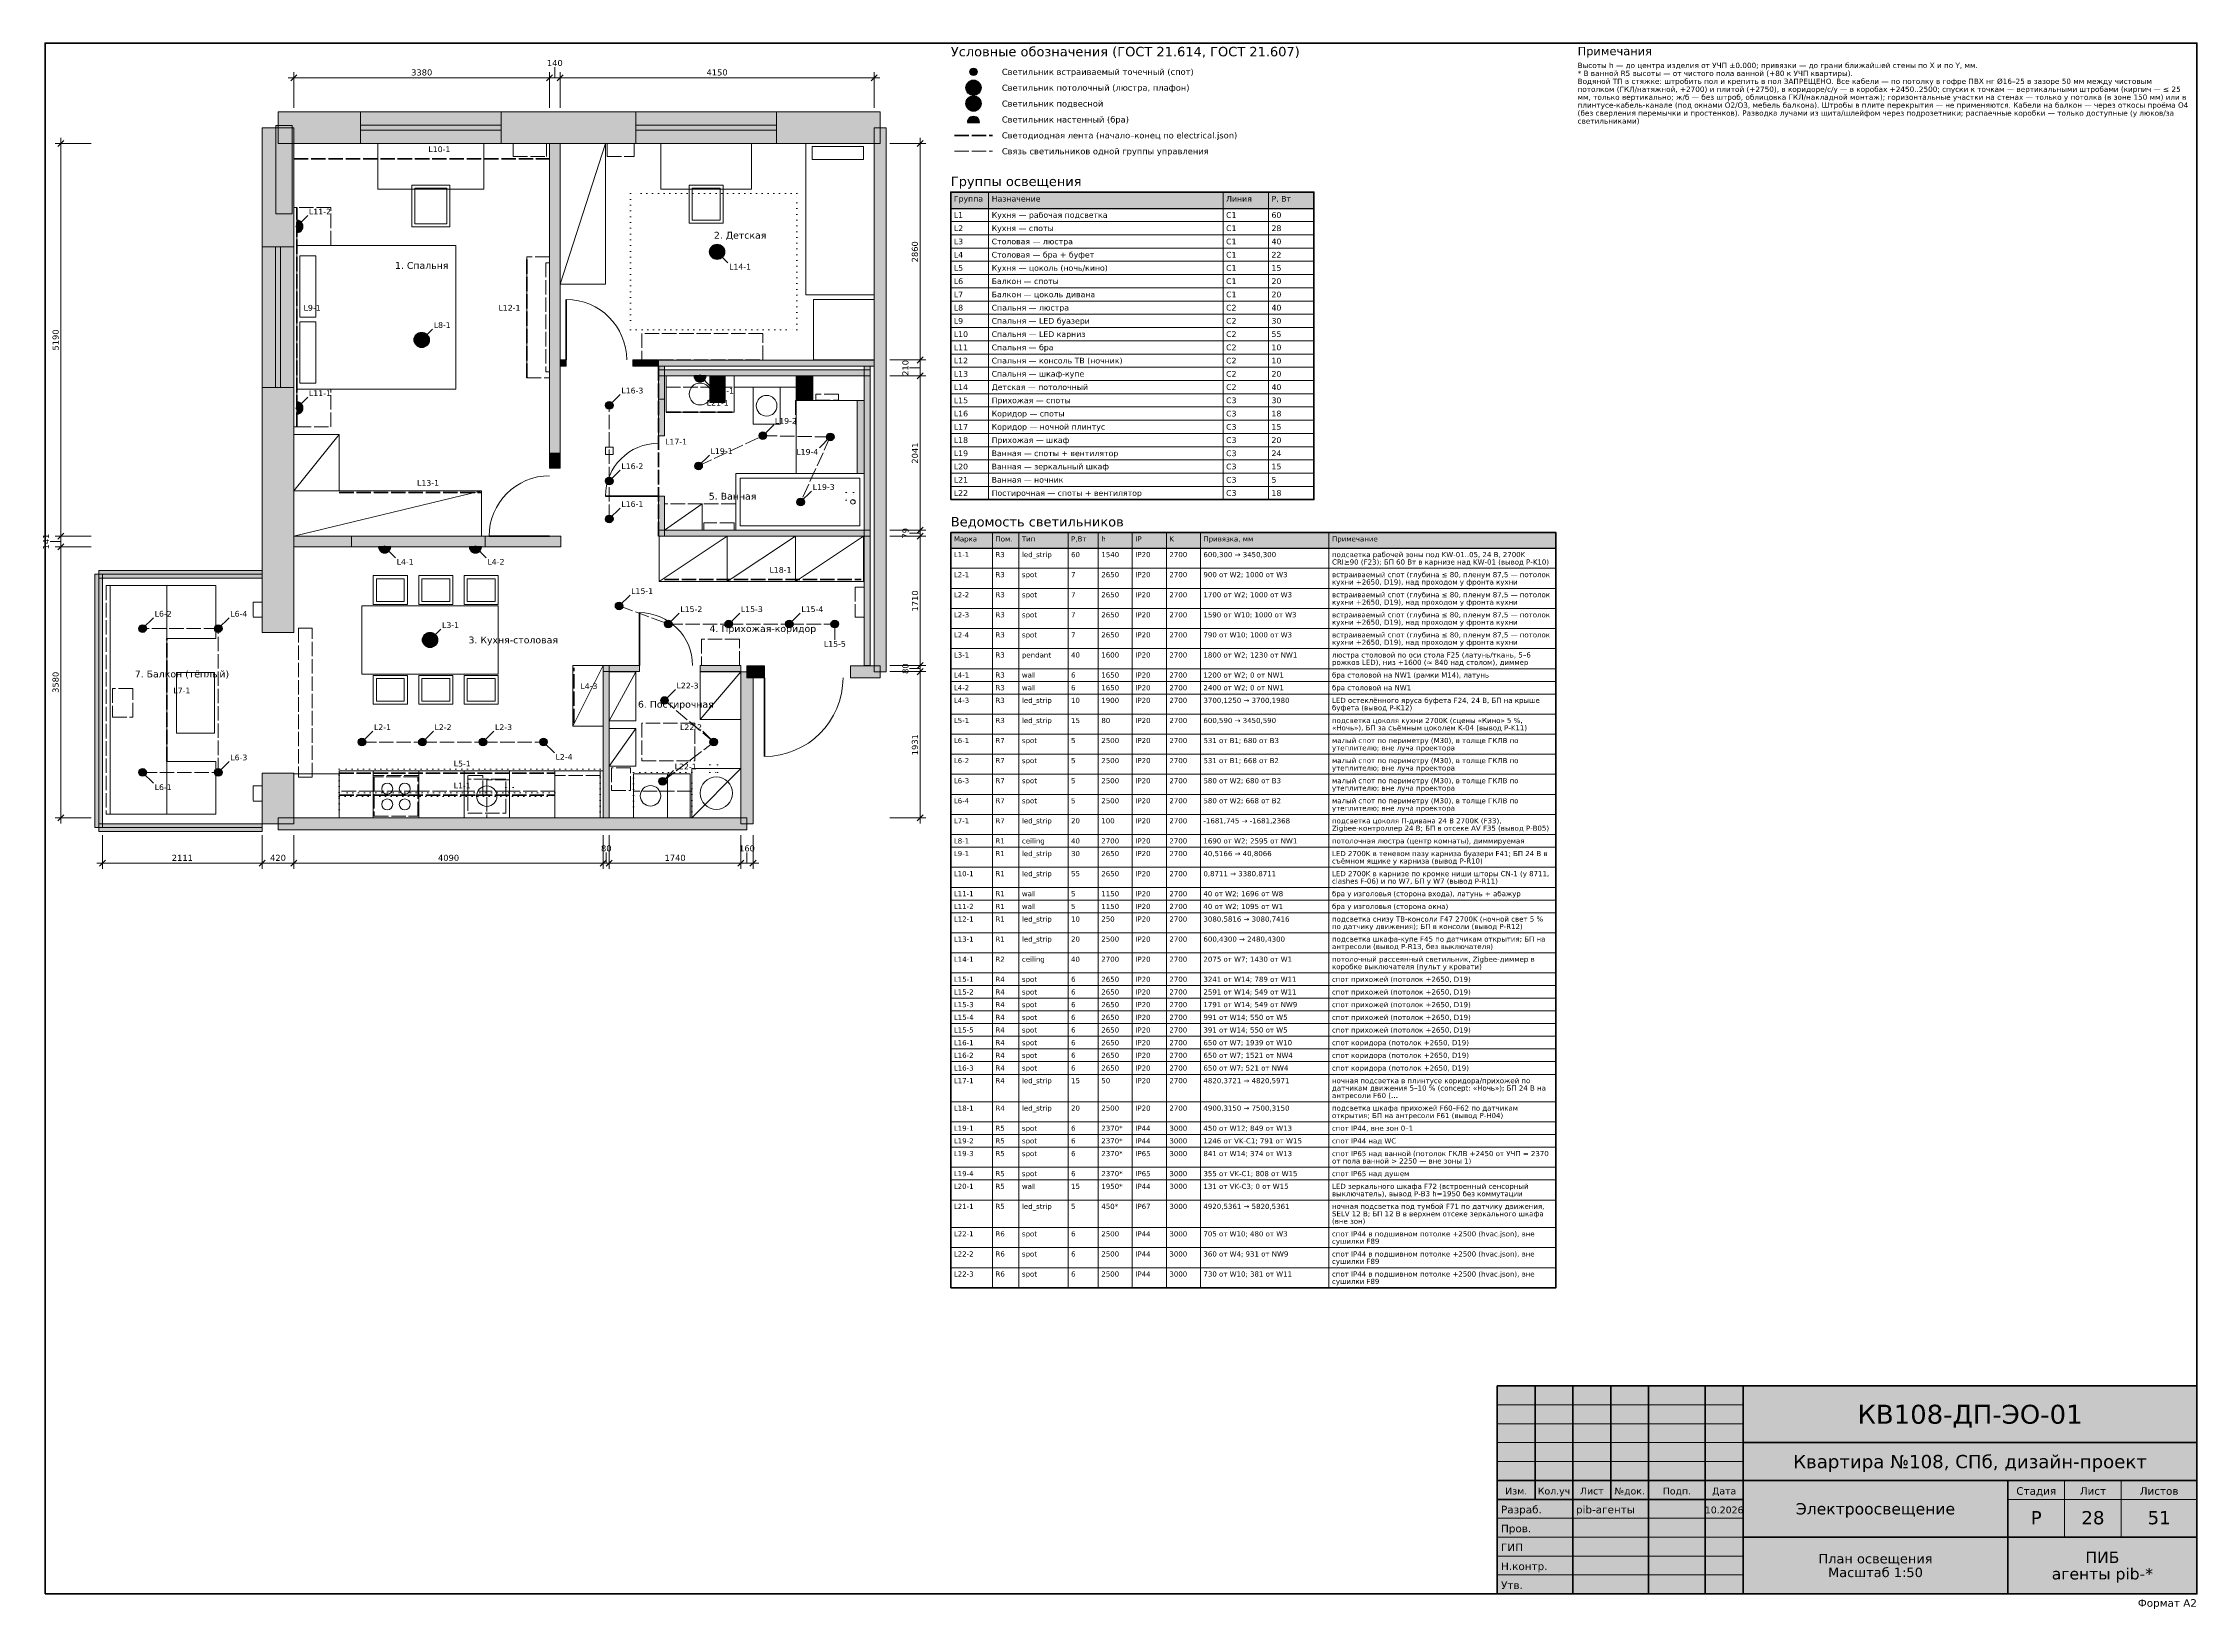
# Model space of a CAD drawing. Header units: millimetres. Extents: x 974 to 29450, y 51 to 20750.
import ezdxf
from ezdxf.enums import TextEntityAlignment as Align

# ---------------------------------------------------------------- set-up
doc = ezdxf.new("R2010")
doc.units = ezdxf.units.MM
doc.linetypes.add('DASHED', pattern=[1.524, 1.27, -0.254])
doc.linetypes.add('DOT', pattern=[0.508, 0, -0.508])
for name, color, linetype in [('AR-NEW', 5, 'CONTINUOUS'), ('AR-WALLS', 7, 'CONTINUOUS'), ('DIM', 7, 'CONTINUOUS'), ('EL-LIGHT', 30, 'CONTINUOUS'), ('FRAME', 7, 'CONTINUOUS'), ('FURN', 8, 'CONTINUOUS'), ('TEXT', 7, 'CONTINUOUS')]:
    doc.layers.add(name, color=color, linetype=linetype)
doc.styles.add('GOST', font='DejaVuSans.ttf')

msp = doc.modelspace()

# ---------------------------------------------------------------- hatches: boundary and pattern name
at = {"layer": 'AR-NEW', "true_color": 0xc4c4c4}
h = msp.add_hatch(color=7, dxfattribs=at)
h.dxf.hatch_style = 1
h.paths.add_polyline_path([(7810, 16481), (7810, 16561), (7890, 16561), (7890, 16481), (7810, 16481)])
h = msp.add_hatch(color=7, dxfattribs=at)
h.dxf.hatch_style = 1
h.paths.add_polyline_path([(9110, 16561), (9110, 16481), (8770, 16481), (8770, 16561), (9110, 16561)])
at = {"layer": 'AR-NEW', "true_color": 0xd4d4d4}
h = msp.add_hatch(color=7, dxfattribs=at)
h.dxf.hatch_style = 1
h.paths.add_polyline_path([(9990, 16001), (9990, 16351), (9791, 16351), (9791, 16001), (9990, 16001)])
h = msp.add_hatch(color=7, dxfattribs=at)
h.dxf.hatch_style = 1
h.paths.add_polyline_path([(11153, 16026), (11153, 16351), (10931, 16351), (10931, 16026), (11153, 16026)])
at = {"layer": 'AR-NEW', "true_color": 0xc4c4c4}
h = msp.add_hatch(color=7, dxfattribs=at)
h.dxf.hatch_style = 1
h.paths.add_polyline_path([(9190, 15560), (9190, 16041), (9110, 16041), (9110, 15560), (9190, 15560)])
at = {"layer": 'AR-NEW', "true_color": 0xd4d4d4}
h = msp.add_hatch(color=7, dxfattribs=at)
h.dxf.hatch_style = 1
h.paths.add_polyline_path([(11831, 15060), (11831, 16026), (11736, 16026), (11736, 15060), (11831, 15060)])
at = {"layer": 'AR-NEW', "true_color": 0xc4c4c4}
h = msp.add_hatch(color=7, dxfattribs=at)
h.dxf.hatch_style = 1
h.paths.add_polyline_path([(7810, 15131), (7810, 15330), (7670, 15330), (7670, 15131), (7810, 15131)])
h = msp.add_hatch(color=7, dxfattribs=at)
h.dxf.hatch_style = 1
h.paths.add_polyline_path([(6820, 14091), (6820, 14231), (5050, 14231), (5050, 14091), (6820, 14091)])
h = msp.add_hatch(color=7, dxfattribs=at)
h.dxf.hatch_style = 1
h.paths.add_polyline_path([(10200, 12441), (10200, 12521), (9660, 12521), (9660, 12441), (10200, 12441)])
at = {"layer": 'AR-WALLS', "true_color": 0x9a9a9a}
h = msp.add_hatch(color=7, dxfattribs=at)
h.dxf.hatch_style = 1
h.paths.add_polyline_path([(4269, 18491), (4269, 19661), (4050, 19661), (4050, 18491), (4269, 18491)])
h = msp.add_hatch(color=7, dxfattribs=at)
h.dxf.hatch_style = 1
h.paths.add_polyline_path([(4080, 19841), (5170, 19841), (5170, 19421), (4080, 19421), (4080, 19841)])
at = {"layer": 'AR-WALLS', "true_color": 0xffffff}
h = msp.add_hatch(color=7, dxfattribs=at)
h.dxf.hatch_style = 1
h.paths.add_polyline_path([(5170, 19421), (7030, 19421), (7030, 19841), (5170, 19841)])
at = {"layer": 'AR-WALLS', "true_color": 0x9a9a9a}
h = msp.add_hatch(color=7, dxfattribs=at)
h.dxf.hatch_style = 1
h.paths.add_polyline_path([(7030, 19421), (7030, 19841), (8810, 19841), (8810, 19421), (7030, 19421)])
at = {"layer": 'AR-WALLS', "true_color": 0xffffff}
h = msp.add_hatch(color=7, dxfattribs=at)
h.dxf.hatch_style = 1
h.paths.add_polyline_path([(8810, 19421), (10671, 19421), (10671, 19841), (8810, 19841)])
at = {"layer": 'AR-WALLS', "true_color": 0x9a9a9a}
h = msp.add_hatch(color=7, dxfattribs=at)
h.dxf.hatch_style = 1
h.paths.add_polyline_path([(12040, 19421), (10671, 19421), (10671, 19841), (12040, 19841), (12040, 19421)])
h = msp.add_hatch(color=7, dxfattribs=at)
h.dxf.hatch_style = 1
h.paths.add_polyline_path([(4290, 19631), (4290, 18056), (3870, 18056), (3870, 19631), (4290, 19631)])
h = msp.add_hatch(color=7, dxfattribs=at)
h.dxf.hatch_style = 1
h.paths.add_polyline_path([(7670, 19421), (7810, 19421), (7810, 15330), (7670, 15330), (7670, 19421)])
h = msp.add_hatch(color=7, dxfattribs=at)
h.dxf.hatch_style = 1
h.paths.add_polyline_path([(12120, 12440), (12120, 19631), (11960, 19631), (11960, 12440), (12120, 12440)])
at = {"layer": 'AR-WALLS', "true_color": 0xffffff}
h = msp.add_hatch(color=7, dxfattribs=at)
h.dxf.hatch_style = 1
h.paths.add_polyline_path([(3870, 16196), (4290, 16196), (4290, 18056), (3870, 18056)])
at = {"layer": 'AR-WALLS', "true_color": 0x9a9a9a}
h = msp.add_hatch(color=7, dxfattribs=at)
h.dxf.hatch_style = 1
h.paths.add_polyline_path([(11960, 16480), (11960, 16560), (9110, 16560), (9110, 16480), (11960, 16480)])
h = msp.add_hatch(color=7, dxfattribs=at)
h.dxf.hatch_style = 1
h.paths.add_polyline_path([(9190, 16480), (9190, 16041), (9110, 16041), (9110, 16480), (9190, 16480)])
h = msp.add_hatch(color=7, dxfattribs=at)
h.dxf.hatch_style = 1
h.paths.add_polyline_path([(11911, 16351), (11911, 16431), (9110, 16431), (9110, 16351), (11911, 16351)])
h = msp.add_hatch(color=7, dxfattribs=at)
h.dxf.hatch_style = 1
h.paths.add_polyline_path([(11911, 12521), (11911, 16480), (11831, 16480), (11831, 12521), (11911, 12521)])
h = msp.add_hatch(color=7, dxfattribs=at)
h.dxf.hatch_style = 1
h.paths.add_polyline_path([(3870, 16196), (4290, 16196), (4290, 12960), (3870, 12960), (3870, 16196)])
h = msp.add_hatch(color=7, dxfattribs=at)
h.dxf.hatch_style = 1
h.paths.add_polyline_path([(9110, 14231), (9110, 14760), (9190, 14760), (9190, 14231), (9110, 14231)])
h = msp.add_hatch(color=7, dxfattribs=at)
h.dxf.hatch_style = 1
h.paths.add_polyline_path([(11911, 14231), (11911, 14311), (9110, 14311), (9110, 14231), (11911, 14231)])
h = msp.add_hatch(color=7, dxfattribs=at)
h.dxf.hatch_style = 1
h.paths.add_polyline_path([(4290, 14090), (4290, 14230), (5050, 14230), (5050, 14090), (4290, 14090)])
h = msp.add_hatch(color=7, dxfattribs=at)
h.dxf.hatch_style = 1
h.paths.add_polyline_path([(7820, 14230), (7820, 14090), (6820, 14090), (6820, 14230), (7820, 14230)])
at = {"layer": 'AR-WALLS', "true_color": 0xffffff}
h = msp.add_hatch(color=7, dxfattribs=at)
h.dxf.hatch_style = 1
h.paths.add_polyline_path([(1659, 10380), (1759, 10380), (1759, 13728), (1659, 13728)])
h = msp.add_hatch(color=7, dxfattribs=at)
h.dxf.hatch_style = 1
h.paths.add_polyline_path([(1709, 13678), (3870, 13678), (3870, 13778), (1709, 13778)])
at = {"layer": 'AR-WALLS', "true_color": 0x9a9a9a}
h = msp.add_hatch(color=7, dxfattribs=at)
h.dxf.hatch_style = 1
h.paths.add_polyline_path([(8460, 10510), (8460, 12521), (8380, 12521), (8380, 10510), (8460, 10510)])
h = msp.add_hatch(color=7, dxfattribs=at)
h.dxf.hatch_style = 1
h.paths.add_polyline_path([(8380, 12521), (8860, 12521), (8860, 12441), (8380, 12441), (8380, 12521)])
h = msp.add_hatch(color=7, dxfattribs=at)
h.dxf.hatch_style = 1
h.paths.add_polyline_path([(10360, 10430), (10360, 12440), (10200, 12440), (10200, 10430), (10360, 10430)])
h = msp.add_hatch(color=7, dxfattribs=at)
h.dxf.hatch_style = 1
h.paths.add_polyline_path([(10280, 12360), (10280, 12520), (10510, 12520), (10510, 12360), (10280, 12360)])
h = msp.add_hatch(color=7, dxfattribs=at)
h.dxf.hatch_style = 1
h.paths.add_polyline_path([(12040, 12520), (12040, 12360), (11650, 12360), (11650, 12520), (12040, 12520)])
h = msp.add_hatch(color=7, dxfattribs=at)
h.dxf.hatch_style = 1
h.paths.add_polyline_path([(3870, 10430), (3870, 11100), (4290, 11100), (4290, 10430), (3870, 10430)])
at = {"layer": 'AR-WALLS', "true_color": 0xffffff}
h = msp.add_hatch(color=7, dxfattribs=at)
h.dxf.hatch_style = 1
h.paths.add_polyline_path([(1709, 10330), (3870, 10330), (3870, 10430), (1709, 10430)])
at = {"layer": 'AR-WALLS', "true_color": 0x9a9a9a}
h = msp.add_hatch(color=7, dxfattribs=at)
h.dxf.hatch_style = 1
h.paths.add_polyline_path([(10280, 10350), (10280, 10510), (4080, 10510), (4080, 10350), (10280, 10350)])
at = {"layer": 'EL-LIGHT', "true_color": 0xffffff}
h = msp.add_hatch(color=7, dxfattribs=at)
h.dxf.hatch_style = 1
edge = h.paths.add_edge_path()
edge.add_arc((13275, 20160), 100, 0, 360)
h = msp.add_hatch(color=7, dxfattribs=at)
h.dxf.hatch_style = 1
edge = h.paths.add_edge_path()
edge.add_arc((13275, 20370), 50, 0, 360)
at = {"layer": 'EL-LIGHT'}
h = msp.add_hatch(color=7, dxfattribs=at)
h.dxf.hatch_style = 1
edge = h.paths.add_edge_path()
edge.add_arc((13275, 20370), 17.5, 0, 360)
at = {"layer": 'EL-LIGHT', "true_color": 0xffffff}
h = msp.add_hatch(color=7, dxfattribs=at)
h.dxf.hatch_style = 1
edge = h.paths.add_edge_path()
edge.add_arc((13275, 19950), 100, 0, 360)
at = {"layer": 'EL-LIGHT'}
h = msp.add_hatch(color=7, dxfattribs=at)
h.dxf.hatch_style = 1
edge = h.paths.add_edge_path()
edge.add_arc((13275, 19950), 30, 0, 360)
h = msp.add_hatch(color=7, dxfattribs=at)
h.dxf.hatch_style = 1
h.paths.add_polyline_path([(13355, 19700), (13352, 19721), (13344, 19740), (13332, 19757), (13315, 19769), (13296, 19777), (13275, 19780), (13254, 19777), (13235, 19769), (13218, 19757), (13206, 19740), (13198, 19721), (13195, 19700)])
at = {"layer": 'EL-LIGHT', "true_color": 0x393b79}
h = msp.add_hatch(color=7, dxfattribs=at)
h.dxf.hatch_style = 1
h.paths.add_polyline_path([(4330, 18246), (4351, 18249), (4370, 18257), (4387, 18269), (4399, 18286), (4407, 18305), (4410, 18326), (4407, 18347), (4399, 18366), (4387, 18383), (4370, 18395), (4351, 18403), (4330, 18406)])
at = {"layer": 'EL-LIGHT', "true_color": 0xffffff}
h = msp.add_hatch(color=7, dxfattribs=at)
h.dxf.hatch_style = 1
edge = h.paths.add_edge_path()
edge.add_arc((9885, 17991), 100, 0, 360)
h = msp.add_hatch(color=7, dxfattribs=at)
h.dxf.hatch_style = 1
edge = h.paths.add_edge_path()
edge.add_arc((5980, 16826), 100, 0, 360)
at = {"layer": 'EL-LIGHT', "true_color": 0x636363}
h = msp.add_hatch(color=7, dxfattribs=at)
h.dxf.hatch_style = 1
h.paths.add_polyline_path([(9580, 16351), (9583, 16330), (9591, 16311), (9603, 16294), (9620, 16282), (9639, 16274), (9660, 16271), (9681, 16274), (9700, 16282), (9717, 16294), (9729, 16311), (9737, 16330), (9740, 16351)])
at = {"layer": 'EL-LIGHT', "true_color": 0x393b79}
h = msp.add_hatch(color=7, dxfattribs=at)
h.dxf.hatch_style = 1
h.paths.add_polyline_path([(4330, 15846), (4351, 15849), (4370, 15857), (4387, 15869), (4399, 15886), (4407, 15905), (4410, 15926), (4407, 15947), (4399, 15966), (4387, 15983), (4370, 15995), (4351, 16003), (4330, 16006)])
at = {"layer": 'EL-LIGHT', "true_color": 0xffffff}
h = msp.add_hatch(color=7, dxfattribs=at)
h.dxf.hatch_style = 1
edge = h.paths.add_edge_path()
edge.add_arc((8460, 15960), 50, 0, 360)
at = {"layer": 'EL-LIGHT', "true_color": 0x3182bd}
h = msp.add_hatch(color=7, dxfattribs=at)
h.dxf.hatch_style = 1
edge = h.paths.add_edge_path()
edge.add_arc((8460, 15960), 17.5, 0, 360)
at = {"layer": 'EL-LIGHT', "true_color": 0xffffff}
h = msp.add_hatch(color=7, dxfattribs=at)
h.dxf.hatch_style = 1
edge = h.paths.add_edge_path()
edge.add_arc((10490, 15560), 50, 0, 360)
at = {"layer": 'EL-LIGHT', "true_color": 0x756bb1}
h = msp.add_hatch(color=7, dxfattribs=at)
h.dxf.hatch_style = 1
edge = h.paths.add_edge_path()
edge.add_arc((10490, 15560), 17.5, 0, 360)
at = {"layer": 'EL-LIGHT', "true_color": 0xffffff}
h = msp.add_hatch(color=7, dxfattribs=at)
h.dxf.hatch_style = 1
edge = h.paths.add_edge_path()
edge.add_arc((11381, 15543), 50, 0, 360)
at = {"layer": 'EL-LIGHT', "true_color": 0x756bb1}
h = msp.add_hatch(color=7, dxfattribs=at)
h.dxf.hatch_style = 1
edge = h.paths.add_edge_path()
edge.add_arc((11381, 15543), 17.5, 0, 360)
at = {"layer": 'EL-LIGHT', "true_color": 0xffffff}
h = msp.add_hatch(color=7, dxfattribs=at)
h.dxf.hatch_style = 1
edge = h.paths.add_edge_path()
edge.add_arc((9640, 15160), 50, 0, 360)
at = {"layer": 'EL-LIGHT', "true_color": 0x756bb1}
h = msp.add_hatch(color=7, dxfattribs=at)
h.dxf.hatch_style = 1
edge = h.paths.add_edge_path()
edge.add_arc((9640, 15160), 17.5, 0, 360)
at = {"layer": 'EL-LIGHT', "true_color": 0xffffff}
h = msp.add_hatch(color=7, dxfattribs=at)
h.dxf.hatch_style = 1
edge = h.paths.add_edge_path()
edge.add_arc((8460, 14960), 50, 0, 360)
at = {"layer": 'EL-LIGHT', "true_color": 0x3182bd}
h = msp.add_hatch(color=7, dxfattribs=at)
h.dxf.hatch_style = 1
edge = h.paths.add_edge_path()
edge.add_arc((8460, 14960), 17.5, 0, 360)
at = {"layer": 'EL-LIGHT', "true_color": 0xffffff}
h = msp.add_hatch(color=7, dxfattribs=at)
h.dxf.hatch_style = 1
edge = h.paths.add_edge_path()
edge.add_arc((10990, 14685), 50, 0, 360)
at = {"layer": 'EL-LIGHT', "true_color": 0x756bb1}
h = msp.add_hatch(color=7, dxfattribs=at)
h.dxf.hatch_style = 1
edge = h.paths.add_edge_path()
edge.add_arc((10990, 14685), 17.5, 0, 360)
at = {"layer": 'EL-LIGHT', "true_color": 0xffffff}
h = msp.add_hatch(color=7, dxfattribs=at)
h.dxf.hatch_style = 1
edge = h.paths.add_edge_path()
edge.add_arc((8460, 14460), 50, 0, 360)
at = {"layer": 'EL-LIGHT', "true_color": 0x3182bd}
h = msp.add_hatch(color=7, dxfattribs=at)
h.dxf.hatch_style = 1
edge = h.paths.add_edge_path()
edge.add_arc((8460, 14460), 17.5, 0, 360)
at = {"layer": 'EL-LIGHT', "true_color": 0x9467bd}
h = msp.add_hatch(color=7, dxfattribs=at)
h.dxf.hatch_style = 1
h.paths.add_polyline_path([(5410, 14090), (5413, 14069), (5421, 14050), (5433, 14033), (5450, 14021), (5469, 14013), (5490, 14010), (5511, 14013), (5530, 14021), (5547, 14033), (5559, 14050), (5567, 14069), (5570, 14090)])
h = msp.add_hatch(color=7, dxfattribs=at)
h.dxf.hatch_style = 1
h.paths.add_polyline_path([(6610, 14090), (6613, 14069), (6621, 14050), (6633, 14033), (6650, 14021), (6669, 14013), (6690, 14010), (6711, 14013), (6730, 14021), (6747, 14033), (6759, 14050), (6767, 14069), (6770, 14090)])
at = {"layer": 'EL-LIGHT', "true_color": 0xffffff}
h = msp.add_hatch(color=7, dxfattribs=at)
h.dxf.hatch_style = 1
edge = h.paths.add_edge_path()
edge.add_arc((8590, 13310), 50, 0, 360)
at = {"layer": 'EL-LIGHT', "true_color": 0x7b4173}
h = msp.add_hatch(color=7, dxfattribs=at)
h.dxf.hatch_style = 1
edge = h.paths.add_edge_path()
edge.add_arc((8590, 13310), 17.5, 0, 360)
at = {"layer": 'EL-LIGHT', "true_color": 0xffffff}
h = msp.add_hatch(color=7, dxfattribs=at)
h.dxf.hatch_style = 1
edge = h.paths.add_edge_path()
edge.add_arc((9240, 13070), 50, 0, 360)
h = msp.add_hatch(color=7, dxfattribs=at)
h.dxf.hatch_style = 1
edge = h.paths.add_edge_path()
edge.add_arc((10040, 13070), 50, 0, 360)
h = msp.add_hatch(color=7, dxfattribs=at)
h.dxf.hatch_style = 1
edge = h.paths.add_edge_path()
edge.add_arc((10840, 13070), 50, 0, 360)
h = msp.add_hatch(color=7, dxfattribs=at)
h.dxf.hatch_style = 1
edge = h.paths.add_edge_path()
edge.add_arc((11440, 13070), 50, 0, 360)
h = msp.add_hatch(color=7, dxfattribs=at)
h.dxf.hatch_style = 1
edge = h.paths.add_edge_path()
edge.add_arc((2290, 13010), 50, 0, 360)
at = {"layer": 'EL-LIGHT', "true_color": 0x8c564b}
h = msp.add_hatch(color=7, dxfattribs=at)
h.dxf.hatch_style = 1
edge = h.paths.add_edge_path()
edge.add_arc((2290, 13010), 17.5, 0, 360)
at = {"layer": 'EL-LIGHT', "true_color": 0xffffff}
h = msp.add_hatch(color=7, dxfattribs=at)
h.dxf.hatch_style = 1
edge = h.paths.add_edge_path()
edge.add_arc((3290, 13010), 50, 0, 360)
at = {"layer": 'EL-LIGHT', "true_color": 0x8c564b}
h = msp.add_hatch(color=7, dxfattribs=at)
h.dxf.hatch_style = 1
edge = h.paths.add_edge_path()
edge.add_arc((3290, 13010), 17.5, 0, 360)
at = {"layer": 'EL-LIGHT', "true_color": 0xffffff}
h = msp.add_hatch(color=7, dxfattribs=at)
h.dxf.hatch_style = 1
edge = h.paths.add_edge_path()
edge.add_arc((6090, 12860), 100, 0, 360)
at = {"layer": 'EL-LIGHT', "true_color": 0x2ca02c}
h = msp.add_hatch(color=7, dxfattribs=at)
h.dxf.hatch_style = 1
edge = h.paths.add_edge_path()
edge.add_arc((6090, 12860), 30, 0, 360)
at = {"layer": 'EL-LIGHT', "true_color": 0x7b4173}
h = msp.add_hatch(color=7, dxfattribs=at)
h.dxf.hatch_style = 1
edge = h.paths.add_edge_path()
edge.add_arc((9240, 13070), 17.5, 0, 360)
h = msp.add_hatch(color=7, dxfattribs=at)
h.dxf.hatch_style = 1
edge = h.paths.add_edge_path()
edge.add_arc((10040, 13070), 17.5, 0, 360)
h = msp.add_hatch(color=7, dxfattribs=at)
h.dxf.hatch_style = 1
edge = h.paths.add_edge_path()
edge.add_arc((10840, 13070), 17.5, 0, 360)
h = msp.add_hatch(color=7, dxfattribs=at)
h.dxf.hatch_style = 1
edge = h.paths.add_edge_path()
edge.add_arc((11440, 13070), 17.5, 0, 360)
at = {"layer": 'EL-LIGHT', "true_color": 0xffffff}
h = msp.add_hatch(color=7, dxfattribs=at)
h.dxf.hatch_style = 1
edge = h.paths.add_edge_path()
edge.add_arc((9190, 12060), 50, 0, 360)
at = {"layer": 'EL-LIGHT', "true_color": 0xfd8d3c}
h = msp.add_hatch(color=7, dxfattribs=at)
h.dxf.hatch_style = 1
edge = h.paths.add_edge_path()
edge.add_arc((9190, 12060), 17.5, 0, 360)
at = {"layer": 'EL-LIGHT', "true_color": 0xffffff}
h = msp.add_hatch(color=7, dxfattribs=at)
h.dxf.hatch_style = 1
edge = h.paths.add_edge_path()
edge.add_arc((5190, 11510), 50, 0, 360)
at = {"layer": 'EL-LIGHT', "true_color": 0x1f77b4}
h = msp.add_hatch(color=7, dxfattribs=at)
h.dxf.hatch_style = 1
edge = h.paths.add_edge_path()
edge.add_arc((5190, 11510), 17.5, 0, 360)
at = {"layer": 'EL-LIGHT', "true_color": 0xffffff}
h = msp.add_hatch(color=7, dxfattribs=at)
h.dxf.hatch_style = 1
edge = h.paths.add_edge_path()
edge.add_arc((5990, 11510), 50, 0, 360)
at = {"layer": 'EL-LIGHT', "true_color": 0x1f77b4}
h = msp.add_hatch(color=7, dxfattribs=at)
h.dxf.hatch_style = 1
edge = h.paths.add_edge_path()
edge.add_arc((5990, 11510), 17.5, 0, 360)
at = {"layer": 'EL-LIGHT', "true_color": 0xffffff}
h = msp.add_hatch(color=7, dxfattribs=at)
h.dxf.hatch_style = 1
edge = h.paths.add_edge_path()
edge.add_arc((6790, 11510), 50, 0, 360)
at = {"layer": 'EL-LIGHT', "true_color": 0x1f77b4}
h = msp.add_hatch(color=7, dxfattribs=at)
h.dxf.hatch_style = 1
edge = h.paths.add_edge_path()
edge.add_arc((6790, 11510), 17.5, 0, 360)
at = {"layer": 'EL-LIGHT', "true_color": 0xffffff}
h = msp.add_hatch(color=7, dxfattribs=at)
h.dxf.hatch_style = 1
edge = h.paths.add_edge_path()
edge.add_arc((7590, 11510), 50, 0, 360)
at = {"layer": 'EL-LIGHT', "true_color": 0x1f77b4}
h = msp.add_hatch(color=7, dxfattribs=at)
h.dxf.hatch_style = 1
edge = h.paths.add_edge_path()
edge.add_arc((7590, 11510), 17.5, 0, 360)
at = {"layer": 'EL-LIGHT', "true_color": 0xffffff}
h = msp.add_hatch(color=7, dxfattribs=at)
h.dxf.hatch_style = 1
edge = h.paths.add_edge_path()
edge.add_arc((9840, 11510), 50, 0, 360)
at = {"layer": 'EL-LIGHT', "true_color": 0xfd8d3c}
h = msp.add_hatch(color=7, dxfattribs=at)
h.dxf.hatch_style = 1
edge = h.paths.add_edge_path()
edge.add_arc((9840, 11510), 17.5, 0, 360)
at = {"layer": 'EL-LIGHT', "true_color": 0xffffff}
h = msp.add_hatch(color=7, dxfattribs=at)
h.dxf.hatch_style = 1
edge = h.paths.add_edge_path()
edge.add_arc((2290, 11110), 50, 0, 360)
at = {"layer": 'EL-LIGHT', "true_color": 0x8c564b}
h = msp.add_hatch(color=7, dxfattribs=at)
h.dxf.hatch_style = 1
edge = h.paths.add_edge_path()
edge.add_arc((2290, 11110), 17.5, 0, 360)
at = {"layer": 'EL-LIGHT', "true_color": 0xffffff}
h = msp.add_hatch(color=7, dxfattribs=at)
h.dxf.hatch_style = 1
edge = h.paths.add_edge_path()
edge.add_arc((3290, 11110), 50, 0, 360)
at = {"layer": 'EL-LIGHT', "true_color": 0x8c564b}
h = msp.add_hatch(color=7, dxfattribs=at)
h.dxf.hatch_style = 1
edge = h.paths.add_edge_path()
edge.add_arc((3290, 11110), 17.5, 0, 360)
at = {"layer": 'EL-LIGHT', "true_color": 0xffffff}
h = msp.add_hatch(color=7, dxfattribs=at)
h.dxf.hatch_style = 1
edge = h.paths.add_edge_path()
edge.add_arc((9165, 10990), 50, 0, 360)
at = {"layer": 'EL-LIGHT', "true_color": 0xfd8d3c}
h = msp.add_hatch(color=7, dxfattribs=at)
h.dxf.hatch_style = 1
edge = h.paths.add_edge_path()
edge.add_arc((9165, 10990), 17.5, 0, 360)
at = {"layer": 'FRAME', "true_color": 0xffffff}
h = msp.add_hatch(color=7, dxfattribs=at)
h.dxf.hatch_style = 1
h.paths.add_polyline_path([(20200, 250), (29450, 250), (29450, 3000), (20200, 3000)])
at = {"layer": 'TEXT', "true_color": 0xe6e6e6}
h = msp.add_hatch(color=7, dxfattribs=at)
h.dxf.hatch_style = 1
h.paths.add_polyline_path([(12975, 18565), (17775, 18565), (17775, 18780), (12975, 18780)])
at = {"layer": 'TEXT', "true_color": 0x393b79}
h = msp.add_hatch(color=7, dxfattribs=at)
h.dxf.hatch_style = 1
edge = h.paths.add_edge_path()
edge.add_arc((4330, 18326), 12.5, 0, 360)
at = {"layer": 'TEXT', "true_color": 0x843c39}
h = msp.add_hatch(color=7, dxfattribs=at)
h.dxf.hatch_style = 1
edge = h.paths.add_edge_path()
edge.add_arc((9885, 17991), 12.5, 0, 360)
at = {"layer": 'TEXT', "true_color": 0x17becf}
h = msp.add_hatch(color=7, dxfattribs=at)
h.dxf.hatch_style = 1
edge = h.paths.add_edge_path()
edge.add_arc((5980, 16826), 12.5, 0, 360)
at = {"layer": 'TEXT', "true_color": 0x636363}
h = msp.add_hatch(color=7, dxfattribs=at)
h.dxf.hatch_style = 1
edge = h.paths.add_edge_path()
edge.add_arc((9660, 16351), 12.5, 0, 360)
at = {"layer": 'TEXT', "true_color": 0x3182bd}
h = msp.add_hatch(color=7, dxfattribs=at)
h.dxf.hatch_style = 1
edge = h.paths.add_edge_path()
edge.add_arc((8460, 15960), 12.5, 0, 360)
at = {"layer": 'TEXT', "true_color": 0x393b79}
h = msp.add_hatch(color=7, dxfattribs=at)
h.dxf.hatch_style = 1
edge = h.paths.add_edge_path()
edge.add_arc((4330, 15926), 12.5, 0, 360)
at = {"layer": 'TEXT', "true_color": 0x756bb1}
h = msp.add_hatch(color=7, dxfattribs=at)
h.dxf.hatch_style = 1
edge = h.paths.add_edge_path()
edge.add_arc((10490, 15560), 12.5, 0, 360)
h = msp.add_hatch(color=7, dxfattribs=at)
h.dxf.hatch_style = 1
edge = h.paths.add_edge_path()
edge.add_arc((11381, 15543), 12.5, 0, 360)
h = msp.add_hatch(color=7, dxfattribs=at)
h.dxf.hatch_style = 1
edge = h.paths.add_edge_path()
edge.add_arc((9640, 15160), 12.5, 0, 360)
at = {"layer": 'TEXT', "true_color": 0x3182bd}
h = msp.add_hatch(color=7, dxfattribs=at)
h.dxf.hatch_style = 1
edge = h.paths.add_edge_path()
edge.add_arc((8460, 14960), 12.5, 0, 360)
at = {"layer": 'TEXT', "true_color": 0x756bb1}
h = msp.add_hatch(color=7, dxfattribs=at)
h.dxf.hatch_style = 1
edge = h.paths.add_edge_path()
edge.add_arc((10990, 14685), 12.5, 0, 360)
at = {"layer": 'TEXT', "true_color": 0x3182bd}
h = msp.add_hatch(color=7, dxfattribs=at)
h.dxf.hatch_style = 1
edge = h.paths.add_edge_path()
edge.add_arc((8460, 14460), 12.5, 0, 360)
at = {"layer": 'TEXT', "true_color": 0xe6e6e6}
h = msp.add_hatch(color=7, dxfattribs=at)
h.dxf.hatch_style = 1
h.paths.add_polyline_path([(12975, 14073), (20975, 14073), (20975, 14280), (12975, 14280)])
at = {"layer": 'TEXT', "true_color": 0x9467bd}
h = msp.add_hatch(color=7, dxfattribs=at)
h.dxf.hatch_style = 1
edge = h.paths.add_edge_path()
edge.add_arc((5490, 14090), 12.5, 0, 360)
h = msp.add_hatch(color=7, dxfattribs=at)
h.dxf.hatch_style = 1
edge = h.paths.add_edge_path()
edge.add_arc((6690, 14090), 12.5, 0, 360)
at = {"layer": 'TEXT', "true_color": 0x7b4173}
h = msp.add_hatch(color=7, dxfattribs=at)
h.dxf.hatch_style = 1
edge = h.paths.add_edge_path()
edge.add_arc((8590, 13310), 12.5, 0, 360)
at = {"layer": 'TEXT', "true_color": 0x8c564b}
h = msp.add_hatch(color=7, dxfattribs=at)
h.dxf.hatch_style = 1
edge = h.paths.add_edge_path()
edge.add_arc((2290, 13010), 12.5, 0, 360)
h = msp.add_hatch(color=7, dxfattribs=at)
h.dxf.hatch_style = 1
edge = h.paths.add_edge_path()
edge.add_arc((3290, 13010), 12.5, 0, 360)
at = {"layer": 'TEXT', "true_color": 0x2ca02c}
h = msp.add_hatch(color=7, dxfattribs=at)
h.dxf.hatch_style = 1
edge = h.paths.add_edge_path()
edge.add_arc((6090, 12860), 12.5, 0, 360)
at = {"layer": 'TEXT', "true_color": 0x7b4173}
h = msp.add_hatch(color=7, dxfattribs=at)
h.dxf.hatch_style = 1
edge = h.paths.add_edge_path()
edge.add_arc((9240, 13070), 12.5, 0, 360)
h = msp.add_hatch(color=7, dxfattribs=at)
h.dxf.hatch_style = 1
edge = h.paths.add_edge_path()
edge.add_arc((10040, 13070), 12.5, 0, 360)
h = msp.add_hatch(color=7, dxfattribs=at)
h.dxf.hatch_style = 1
edge = h.paths.add_edge_path()
edge.add_arc((10840, 13070), 12.5, 0, 360)
h = msp.add_hatch(color=7, dxfattribs=at)
h.dxf.hatch_style = 1
edge = h.paths.add_edge_path()
edge.add_arc((11440, 13070), 12.5, 0, 360)
at = {"layer": 'TEXT', "true_color": 0xfd8d3c}
h = msp.add_hatch(color=7, dxfattribs=at)
h.dxf.hatch_style = 1
edge = h.paths.add_edge_path()
edge.add_arc((9190, 12060), 12.5, 0, 360)
at = {"layer": 'TEXT', "true_color": 0x1f77b4}
h = msp.add_hatch(color=7, dxfattribs=at)
h.dxf.hatch_style = 1
edge = h.paths.add_edge_path()
edge.add_arc((5190, 11510), 12.5, 0, 360)
h = msp.add_hatch(color=7, dxfattribs=at)
h.dxf.hatch_style = 1
edge = h.paths.add_edge_path()
edge.add_arc((5990, 11510), 12.5, 0, 360)
h = msp.add_hatch(color=7, dxfattribs=at)
h.dxf.hatch_style = 1
edge = h.paths.add_edge_path()
edge.add_arc((6790, 11510), 12.5, 0, 360)
h = msp.add_hatch(color=7, dxfattribs=at)
h.dxf.hatch_style = 1
edge = h.paths.add_edge_path()
edge.add_arc((7590, 11510), 12.5, 0, 360)
at = {"layer": 'TEXT', "true_color": 0xfd8d3c}
h = msp.add_hatch(color=7, dxfattribs=at)
h.dxf.hatch_style = 1
edge = h.paths.add_edge_path()
edge.add_arc((9840, 11510), 12.5, 0, 360)
at = {"layer": 'TEXT', "true_color": 0x8c564b}
h = msp.add_hatch(color=7, dxfattribs=at)
h.dxf.hatch_style = 1
edge = h.paths.add_edge_path()
edge.add_arc((2290, 11110), 12.5, 0, 360)
h = msp.add_hatch(color=7, dxfattribs=at)
h.dxf.hatch_style = 1
edge = h.paths.add_edge_path()
edge.add_arc((3290, 11110), 12.5, 0, 360)
at = {"layer": 'TEXT', "true_color": 0xfd8d3c}
h = msp.add_hatch(color=7, dxfattribs=at)
h.dxf.hatch_style = 1
edge = h.paths.add_edge_path()
edge.add_arc((9165, 10990), 12.5, 0, 360)

# ---------------------------------------------------------------- linework, layer by layer
at = {"layer": 'AR-NEW', "lineweight": 15, "true_color": 0x7f7f7f}
for points in [[(7810, 16481), (7810, 16561), (7890, 16561), (7890, 16481), (7810, 16481)], [(9110, 16561), (9110, 16481), (8770, 16481), (8770, 16561), (9110, 16561)], [(9190, 15560), (9190, 16041), (9110, 16041), (9110, 15560), (9190, 15560)], [(7810, 15131), (7810, 15330), (7670, 15330), (7670, 15131), (7810, 15131)], [(6820, 14091), (6820, 14231), (5050, 14231), (5050, 14091), (6820, 14091)], [(10200, 12441), (10200, 12521), (9660, 12521), (9660, 12441), (10200, 12441)]]:
    msp.add_lwpolyline(points, close=True, dxfattribs=at)
at = {"layer": 'AR-NEW', "lineweight": 13, "true_color": 0x8f8f8f}
for points in [[(9990, 16001), (9990, 16351), (9791, 16351), (9791, 16001), (9990, 16001)], [(11153, 16026), (11153, 16351), (10931, 16351), (10931, 16026), (11153, 16026)], [(11831, 15060), (11831, 16026), (11736, 16026), (11736, 15060), (11831, 15060)]]:
    msp.add_lwpolyline(points, close=True, dxfattribs=at)
at = {"layer": 'AR-WALLS', "lineweight": 15, "true_color": 0x7f7f7f}
for points in [[(4269, 18491), (4269, 19661), (4050, 19661), (4050, 18491), (4269, 18491)], [(4080, 19841), (5170, 19841), (5170, 19421), (4080, 19421), (4080, 19841)], [(7030, 19421), (7030, 19841), (8810, 19841), (8810, 19421), (7030, 19421)], [(12040, 19421), (10671, 19421), (10671, 19841), (12040, 19841), (12040, 19421)], [(4290, 19631), (4290, 18056), (3870, 18056), (3870, 19631), (4290, 19631)], [(7670, 19421), (7810, 19421), (7810, 15330), (7670, 15330), (7670, 19421)], [(12120, 12440), (12120, 19631), (11960, 19631), (11960, 12440), (12120, 12440)], [(11960, 16480), (11960, 16560), (9110, 16560), (9110, 16480), (11960, 16480)], [(9190, 16480), (9190, 16041), (9110, 16041), (9110, 16480), (9190, 16480)], [(11911, 16351), (11911, 16431), (9110, 16431), (9110, 16351), (11911, 16351)], [(11911, 12521), (11911, 16480), (11831, 16480), (11831, 12521), (11911, 12521)], [(3870, 16196), (4290, 16196), (4290, 12960), (3870, 12960), (3870, 16196)], [(9110, 14231), (9110, 14760), (9190, 14760), (9190, 14231), (9110, 14231)], [(11911, 14231), (11911, 14311), (9110, 14311), (9110, 14231), (11911, 14231)], [(4290, 14090), (4290, 14230), (5050, 14230), (5050, 14090), (4290, 14090)], [(7820, 14230), (7820, 14090), (6820, 14090), (6820, 14230), (7820, 14230)], [(8460, 10510), (8460, 12521), (8380, 12521), (8380, 10510), (8460, 10510)], [(8380, 12521), (8860, 12521), (8860, 12441), (8380, 12441), (8380, 12521)], [(10360, 10430), (10360, 12440), (10200, 12440), (10200, 10430), (10360, 10430)], [(10280, 12360), (10280, 12520), (10510, 12520), (10510, 12360), (10280, 12360)], [(12040, 12520), (12040, 12360), (11650, 12360), (11650, 12520), (12040, 12520)], [(3870, 10430), (3870, 11100), (4290, 11100), (4290, 10430), (3870, 10430)], [(10280, 10350), (10280, 10510), (4080, 10510), (4080, 10350), (10280, 10350)]]:
    msp.add_lwpolyline(points, close=True, dxfattribs=at)
at = {"layer": 'AR-WALLS', "lineweight": 20, "true_color": 0x9a9a9a}
for points in [[(5170, 19421), (7030, 19421), (7030, 19841), (5170, 19841)], [(8810, 19421), (10671, 19421), (10671, 19841), (8810, 19841)], [(3870, 16196), (4290, 16196), (4290, 18056), (3870, 18056)], [(1659, 10380), (1759, 10380), (1759, 13728), (1659, 13728)], [(1709, 13678), (3870, 13678), (3870, 13778), (1709, 13778)], [(1709, 10330), (3870, 10330), (3870, 10430), (1709, 10430)]]:
    msp.add_lwpolyline(points, close=True, dxfattribs=at)
at = {"layer": 'AR-WALLS', "lineweight": 15, "true_color": 0x9a9a9a}
for points in [[(5170, 19665), (7030, 19665)], [(8810, 19665), (10671, 19665)], [(5170, 19597), (7030, 19597)], [(8810, 19597), (10671, 19597)], [(4046, 16196), (4046, 18056)], [(4114, 16196), (4114, 18056)], [(1709, 10380), (1709, 13728)], [(1709, 13728), (3870, 13728)], [(1709, 10380), (3870, 10380)]]:
    msp.add_lwpolyline(points, dxfattribs=at)
at = {"layer": 'AR-WALLS', "lineweight": 35, "true_color": 0x9a9a9a}
for points in [[(7890, 16561), (7890, 17361)], [(9110, 14760), (8410, 14760)], [(7670, 14231), (6870, 14231)], [(8860, 12521), (8860, 13221)], [(10510, 12360), (10510, 11320)]]:
    msp.add_lwpolyline(points, dxfattribs=at)
at = {"layer": 'AR-WALLS', "lineweight": 15, "true_color": 0x9a9a9a}
for centre, radius, start, end in [((7890, 16561), 800, 0, 90), ((9110, 14760), 700, 90, 180), ((7670, 14231), 800, 90, 180), ((8860, 12521), 700, 0, 90), ((10510, 12360), 1040, 270, 360)]:
    msp.add_arc(centre, radius, start, end, dxfattribs=at)
at = {"layer": 'DIM', "color": 7, "lineweight": 15}
for points in [[(4215, 20292), (12035, 20292)], [(4290, 19892), (4290, 20367)], [(7670, 19892), (7670, 20367)], [(7810, 19892), (7810, 20367)], [(11960, 19892), (11960, 20367)], [(1609, 19421), (1134, 19421)], [(1209, 10435), (1209, 19496)], [(12170, 19421), (12645, 19421)], [(12570, 10435), (12570, 19496)], [(12170, 16561), (12645, 16561)], [(12170, 16351), (12645, 16351)], [(12170, 14310), (12645, 14310)], [(1609, 14231), (1134, 14231)], [(1609, 14090), (1134, 14090)], [(12170, 14231), (12645, 14231)], [(12170, 12521), (12645, 12521)], [(12170, 12441), (12645, 12441)], [(1609, 10510), (1134, 10510)], [(1759, 10280), (1759, 9835)], [(3870, 10280), (3870, 9835)], [(4290, 10280), (4290, 9835)], [(8380, 10280), (8380, 9835)], [(8460, 10280), (8460, 9835)], [(10200, 10280), (10200, 9835)], [(10360, 10280), (10360, 9835)], [(12170, 10510), (12645, 10510)], [(1684, 9910), (10435, 9910)]]:
    msp.add_lwpolyline(points, dxfattribs=at)
at = {"layer": 'DIM', "color": 7, "lineweight": 35}
for points in [[(4250, 20252), (4330, 20332)], [(7630, 20252), (7710, 20332)], [(7770, 20252), (7850, 20332)], [(11920, 20252), (12000, 20332)], [(1169, 19381), (1249, 19461)], [(12530, 19381), (12610, 19461)], [(12530, 16521), (12610, 16601)], [(12530, 16311), (12610, 16391)], [(1169, 14191), (1249, 14271)], [(12530, 14270), (12610, 14350)], [(12530, 14191), (12610, 14271)], [(1169, 14050), (1249, 14130)], [(12530, 12481), (12610, 12561)], [(12530, 12401), (12610, 12481)], [(1169, 10470), (1249, 10550)], [(12530, 10470), (12610, 10550)], [(1719, 9870), (1799, 9950)], [(3830, 9870), (3910, 9950)], [(4250, 9870), (4330, 9950)], [(8340, 9870), (8420, 9950)], [(8420, 9870), (8500, 9950)], [(10160, 9870), (10240, 9950)], [(10320, 9870), (10400, 9950)]]:
    msp.add_lwpolyline(points, dxfattribs=at)
at = {"layer": 'DIM', "color": 7, "lineweight": 13}
for points in [[(7740, 20292), (7740, 20432)], [(12570, 16456), (12430, 16456)], [(12570, 14270), (12430, 14270)], [(1209, 14161), (1069, 14161)], [(12570, 12481), (12430, 12481)], [(8420, 9910), (8420, 10050)], [(10280, 9910), (10280, 10050)]]:
    msp.add_lwpolyline(points, dxfattribs=at)
at = {"layer": 'EL-LIGHT', "color": 7, "lineweight": 20}
for points in [[(13204, 20089), (13346, 20231)], [(13204, 20231), (13346, 20089)], [(13204, 19879), (13346, 20021)], [(13204, 20021), (13346, 19879)]]:
    msp.add_lwpolyline(points, dxfattribs=at)
at = {"layer": 'EL-LIGHT', "color": 7, "lineweight": 30}
msp.add_lwpolyline([(13355, 19700), (13352, 19721), (13344, 19740), (13332, 19757), (13315, 19769), (13296, 19777), (13275, 19780), (13254, 19777), (13235, 19769), (13218, 19757), (13206, 19740), (13198, 19721), (13195, 19700)], close=True, dxfattribs=at)
at = {"layer": 'EL-LIGHT', "linetype": 'DASHED', "lineweight": 70, "ltscale": 150, "true_color": 0x7f7f7f}
msp.add_lwpolyline([(4290, 19221), (7670, 19221)], dxfattribs=at)
at = {"layer": 'EL-LIGHT', "linetype": 'DASHED', "lineweight": 70, "ltscale": 150, "true_color": 0xbcbd22}
msp.add_lwpolyline([(4330, 15676), (4330, 18576)], dxfattribs=at)
at = {"layer": 'EL-LIGHT', "lineweight": 30, "true_color": 0x393b79}
for points in [[(4330, 18246), (4351, 18249), (4370, 18257), (4387, 18269), (4399, 18286), (4407, 18305), (4410, 18326), (4407, 18347), (4399, 18366), (4387, 18383), (4370, 18395), (4351, 18403), (4330, 18406)], [(4330, 15846), (4351, 15849), (4370, 15857), (4387, 15869), (4399, 15886), (4407, 15905), (4410, 15926), (4407, 15947), (4399, 15966), (4387, 15983), (4370, 15995), (4351, 16003), (4330, 16006)]]:
    msp.add_lwpolyline(points, close=True, dxfattribs=at)
at = {"layer": 'EL-LIGHT', "linetype": 'DASHED', "lineweight": 15, "ltscale": 150, "true_color": 0x393b79}
msp.add_lwpolyline([(4330, 15926), (4330, 18326)], dxfattribs=at)
at = {"layer": 'EL-LIGHT', "lineweight": 20, "true_color": 0x843c39}
for points in [[(9814, 17920), (9956, 18062)], [(9814, 18062), (9956, 17920)]]:
    msp.add_lwpolyline(points, dxfattribs=at)
at = {"layer": 'EL-LIGHT', "linetype": 'DASHED', "lineweight": 70, "ltscale": 150, "true_color": 0x637939}
msp.add_lwpolyline([(7370, 16326), (7370, 17926)], dxfattribs=at)
at = {"layer": 'EL-LIGHT', "lineweight": 20, "true_color": 0x17becf}
for points in [[(5909, 16755), (6051, 16897)], [(5909, 16897), (6051, 16755)]]:
    msp.add_lwpolyline(points, dxfattribs=at)
at = {"layer": 'EL-LIGHT', "linetype": 'DASHED', "lineweight": 70, "ltscale": 150, "true_color": 0xe6550d}
msp.add_lwpolyline([(9110, 14231), (9110, 16481)], dxfattribs=at)
at = {"layer": 'EL-LIGHT', "lineweight": 30, "true_color": 0x636363}
msp.add_lwpolyline([(9580, 16351), (9583, 16330), (9591, 16311), (9603, 16294), (9620, 16282), (9639, 16274), (9660, 16271), (9681, 16274), (9700, 16282), (9717, 16294), (9729, 16311), (9737, 16330), (9740, 16351)], close=True, dxfattribs=at)
at = {"layer": 'EL-LIGHT', "linetype": 'DASHED', "lineweight": 15, "ltscale": 150, "true_color": 0x3182bd}
msp.add_lwpolyline([(8460, 14460), (8460, 14960), (8460, 15960)], dxfattribs=at)
at = {"layer": 'EL-LIGHT', "linetype": 'DASHED', "lineweight": 70, "ltscale": 150, "true_color": 0x6baed6}
msp.add_lwpolyline([(9210, 15871), (10110, 15871)], dxfattribs=at)
at = {"layer": 'EL-LIGHT', "linetype": 'DASHED', "lineweight": 15, "ltscale": 150, "true_color": 0x756bb1}
msp.add_lwpolyline([(9640, 15160), (10490, 15560), (11381, 15543), (10990, 14685)], dxfattribs=at)
at = {"layer": 'EL-LIGHT', "linetype": 'DASHED', "lineweight": 70, "ltscale": 150, "true_color": 0x8c6d31}
msp.add_lwpolyline([(4890, 14810), (6770, 14810)], dxfattribs=at)
at = {"layer": 'EL-LIGHT', "lineweight": 30, "true_color": 0x9467bd}
for points in [[(5410, 14090), (5413, 14069), (5421, 14050), (5433, 14033), (5450, 14021), (5469, 14013), (5490, 14010), (5511, 14013), (5530, 14021), (5547, 14033), (5559, 14050), (5567, 14069), (5570, 14090)], [(6610, 14090), (6613, 14069), (6621, 14050), (6633, 14033), (6650, 14021), (6669, 14013), (6690, 14010), (6711, 14013), (6730, 14021), (6747, 14033), (6759, 14050), (6767, 14069), (6770, 14090)]]:
    msp.add_lwpolyline(points, close=True, dxfattribs=at)
at = {"layer": 'EL-LIGHT', "linetype": 'DASHED', "lineweight": 15, "ltscale": 150, "true_color": 0x9467bd}
msp.add_lwpolyline([(5490, 14090), (6690, 14090)], dxfattribs=at)
at = {"layer": 'EL-LIGHT', "linetype": 'DASHED', "lineweight": 70, "ltscale": 150, "true_color": 0x31a354}
msp.add_lwpolyline([(9190, 13660), (11790, 13660)], dxfattribs=at)
at = {"layer": 'EL-LIGHT', "linetype": 'DASHED', "lineweight": 15, "ltscale": 150, "true_color": 0x7b4173}
msp.add_lwpolyline([(8590, 13310), (9240, 13070), (10040, 13070), (10840, 13070), (11440, 13070)], dxfattribs=at)
at = {"layer": 'EL-LIGHT', "linetype": 'DASHED', "lineweight": 15, "ltscale": 150, "true_color": 0x8c564b}
msp.add_lwpolyline([(2290, 11110), (3290, 11110), (3290, 13010), (2290, 13010)], dxfattribs=at)
at = {"layer": 'EL-LIGHT', "linetype": 'DASHED', "lineweight": 70, "ltscale": 150, "true_color": 0xe377c2}
msp.add_lwpolyline([(2609, 11255), (2609, 12878)], dxfattribs=at)
at = {"layer": 'EL-LIGHT', "lineweight": 20, "true_color": 0x2ca02c}
for points in [[(6019, 12789), (6161, 12931)], [(6019, 12931), (6161, 12789)]]:
    msp.add_lwpolyline(points, dxfattribs=at)
at = {"layer": 'EL-LIGHT', "linetype": 'DASHED', "lineweight": 70, "ltscale": 150, "true_color": 0x9467bd}
msp.add_lwpolyline([(7990, 11760), (7990, 12490)], dxfattribs=at)
at = {"layer": 'EL-LIGHT', "linetype": 'DASHED', "lineweight": 15, "ltscale": 150, "true_color": 0xfd8d3c}
msp.add_lwpolyline([(9165, 10990), (9840, 11510), (9190, 12060)], dxfattribs=at)
at = {"layer": 'EL-LIGHT', "linetype": 'DASHED', "lineweight": 15, "ltscale": 150, "true_color": 0x1f77b4}
msp.add_lwpolyline([(5190, 11510), (5990, 11510), (6790, 11510), (7590, 11510)], dxfattribs=at)
at = {"layer": 'EL-LIGHT', "linetype": 'DASHED', "lineweight": 70, "ltscale": 150, "true_color": 0xff7f0e}
msp.add_lwpolyline([(4890, 11100), (7740, 11100)], dxfattribs=at)
at = {"layer": 'EL-LIGHT', "linetype": 'DASHED', "lineweight": 70, "ltscale": 150, "true_color": 0xd62728}
msp.add_lwpolyline([(4890, 10810), (7740, 10810)], dxfattribs=at)
at = {"layer": 'EL-LIGHT', "color": 7, "lineweight": 30}
for centre in [(13275, 20160), (13275, 19950)]:
    msp.add_circle(centre, 100, dxfattribs=at)
at = {"layer": 'EL-LIGHT', "color": 7, "lineweight": 25}
msp.add_circle((13275, 20370), 50, dxfattribs=at)
at = {"layer": 'EL-LIGHT', "color": 7, "lineweight": 13}
for centre, radius in [((13275, 20370), 17.5), ((13275, 19950), 30)]:
    msp.add_circle(centre, radius, dxfattribs=at)
at = {"layer": 'EL-LIGHT', "lineweight": 30, "true_color": 0x843c39}
msp.add_circle((9885, 17991), 100, dxfattribs=at)
at = {"layer": 'EL-LIGHT', "lineweight": 30, "true_color": 0x17becf}
msp.add_circle((5980, 16826), 100, dxfattribs=at)
at = {"layer": 'EL-LIGHT', "lineweight": 25, "true_color": 0x3182bd}
for centre in [(8460, 15960), (8460, 14960), (8460, 14460)]:
    msp.add_circle(centre, 50, dxfattribs=at)
at = {"layer": 'EL-LIGHT', "lineweight": 13, "true_color": 0x3182bd}
for centre in [(8460, 15960), (8460, 14960), (8460, 14460)]:
    msp.add_circle(centre, 17.5, dxfattribs=at)
at = {"layer": 'EL-LIGHT', "lineweight": 25, "true_color": 0x756bb1}
for centre in [(10490, 15560), (11381, 15543), (9640, 15160), (10990, 14685)]:
    msp.add_circle(centre, 50, dxfattribs=at)
at = {"layer": 'EL-LIGHT', "lineweight": 13, "true_color": 0x756bb1}
for centre in [(10490, 15560), (11381, 15543), (9640, 15160), (10990, 14685)]:
    msp.add_circle(centre, 17.5, dxfattribs=at)
at = {"layer": 'EL-LIGHT', "lineweight": 25, "true_color": 0x7b4173}
for centre in [(8590, 13310), (9240, 13070), (10040, 13070), (10840, 13070), (11440, 13070)]:
    msp.add_circle(centre, 50, dxfattribs=at)
at = {"layer": 'EL-LIGHT', "lineweight": 13, "true_color": 0x7b4173}
for centre in [(8590, 13310), (9240, 13070), (10040, 13070), (10840, 13070), (11440, 13070)]:
    msp.add_circle(centre, 17.5, dxfattribs=at)
at = {"layer": 'EL-LIGHT', "lineweight": 25, "true_color": 0x8c564b}
for centre in [(2290, 13010), (3290, 13010), (2290, 11110), (3290, 11110)]:
    msp.add_circle(centre, 50, dxfattribs=at)
at = {"layer": 'EL-LIGHT', "lineweight": 13, "true_color": 0x8c564b}
for centre in [(2290, 13010), (3290, 13010), (2290, 11110), (3290, 11110)]:
    msp.add_circle(centre, 17.5, dxfattribs=at)
at = {"layer": 'EL-LIGHT', "lineweight": 30, "true_color": 0x2ca02c}
msp.add_circle((6090, 12860), 100, dxfattribs=at)
at = {"layer": 'EL-LIGHT', "lineweight": 13, "true_color": 0x2ca02c}
msp.add_circle((6090, 12860), 30, dxfattribs=at)
at = {"layer": 'EL-LIGHT', "lineweight": 25, "true_color": 0xfd8d3c}
for centre in [(9190, 12060), (9840, 11510), (9165, 10990)]:
    msp.add_circle(centre, 50, dxfattribs=at)
at = {"layer": 'EL-LIGHT', "lineweight": 13, "true_color": 0xfd8d3c}
for centre in [(9190, 12060), (9840, 11510), (9165, 10990)]:
    msp.add_circle(centre, 17.5, dxfattribs=at)
at = {"layer": 'EL-LIGHT', "lineweight": 25, "true_color": 0x1f77b4}
for centre in [(5190, 11510), (5990, 11510), (6790, 11510), (7590, 11510)]:
    msp.add_circle(centre, 50, dxfattribs=at)
at = {"layer": 'EL-LIGHT', "lineweight": 13, "true_color": 0x1f77b4}
for centre in [(5190, 11510), (5990, 11510), (6790, 11510), (7590, 11510)]:
    msp.add_circle(centre, 17.5, dxfattribs=at)
at = {"layer": 'FRAME', "color": 7, "lineweight": 50}
for points in [[(1000, 250), (29450, 250), (29450, 20750), (1000, 20750)], [(20200, 250), (29450, 250), (29450, 3000), (20200, 3000)]]:
    msp.add_lwpolyline(points, close=True, dxfattribs=at)
for points in [[(20700, 1500), (20700, 3000)], [(21200, 250), (21200, 3000)], [(21700, 1500), (21700, 3000)], [(22200, 250), (22200, 3000)], [(22950, 250), (22950, 3000)], [(23450, 250), (23450, 3000)], [(23450, 2250), (29450, 2250)], [(20200, 1750), (23450, 1750)], [(23450, 1750), (29450, 1750)], [(26950, 250), (26950, 1750)], [(20200, 1500), (23450, 1500)], [(23450, 1000), (29450, 1000)]]:
    msp.add_lwpolyline(points, dxfattribs=at)
at = {"layer": 'FRAME', "color": 7, "lineweight": 20}
for points in [[(20200, 2750), (23450, 2750)], [(20200, 2500), (23450, 2500)], [(20200, 2250), (23450, 2250)], [(20200, 2000), (23450, 2000)], [(27700, 1000), (27700, 1750)], [(28450, 1000), (28450, 1750)], [(26950, 1500), (29450, 1500)], [(20200, 1250), (23450, 1250)], [(20200, 1000), (23450, 1000)], [(20200, 750), (23450, 750)], [(20200, 500), (23450, 500)]]:
    msp.add_lwpolyline(points, dxfattribs=at)
at = {"layer": 'FURN', "lineweight": 15, "true_color": 0xb8b8b8}
for points in [[(5400, 18821), (6800, 18821), (6800, 19421), (5400, 19421)], [(7810, 17561), (8410, 17561), (8410, 19421), (7810, 19421)], [(9140, 18821), (10340, 18821), (10340, 19421), (9140, 19421)], [(11060, 17421), (11960, 17421), (11960, 19421), (11060, 19421)], [(5850, 18321), (6350, 18321), (6350, 18871), (5850, 18871)], [(9515, 18371), (9965, 18371), (9965, 18871), (9515, 18871)], [(4330, 16176), (6430, 16176), (6430, 18076), (4330, 18076)], [(11160, 16561), (11960, 16561), (11960, 17361), (11160, 17361)], [(9210, 15871), (10110, 15871), (10110, 16351), (9210, 16351)], [(10110, 16201), (10931, 16201), (10931, 16351), (10110, 16351)], [(10360, 15711), (10720, 15711), (10720, 16201), (10360, 16201)], [(10931, 15060), (11736, 15060), (11736, 16026), (10931, 16026)], [(11736, 15060), (11831, 15060), (11831, 16026), (11736, 16026)], [(4290, 14831), (4890, 14831), (4890, 15576), (4290, 15576)], [(4290, 14231), (6770, 14231), (6770, 14831), (4290, 14831)], [(10131, 14310), (11831, 14310), (11831, 15060), (10131, 15060)], [(9120, 13631), (10020, 13631), (10020, 14231), (9120, 14231)], [(10020, 13631), (10920, 13631), (10920, 14231), (10020, 14231)], [(10920, 13631), (11820, 13631), (11820, 14231), (10920, 14231)], [(5340, 13330), (5790, 13330), (5790, 13710), (5340, 13710)], [(5940, 13330), (6390, 13330), (6390, 13710), (5940, 13710)], [(6540, 13330), (6990, 13330), (6990, 13710), (6540, 13710)], [(1859, 10555), (2609, 10555), (2609, 13578), (1859, 13578)], [(2609, 12878), (3259, 12878), (3259, 13578), (2609, 13578)], [(5190, 12410), (6990, 12410), (6990, 13310), (5190, 13310)], [(2740, 11630), (3240, 11630), (3240, 12430), (2740, 12430)], [(5340, 12010), (5790, 12010), (5790, 12390), (5340, 12390)], [(5940, 12010), (6390, 12010), (6390, 12390), (5940, 12390)], [(6540, 12010), (6990, 12010), (6990, 12390), (6540, 12390)], [(7980, 11721), (8380, 11721), (8380, 12521), (7980, 12521)], [(8460, 11790), (8810, 11790), (8810, 12440), (8460, 12440)], [(9660, 11810), (10200, 11810), (10200, 12440), (9660, 12440)], [(8460, 11191), (8810, 11191), (8810, 11691), (8460, 11691)], [(2609, 10555), (3259, 10555), (3259, 11255), (2609, 11255)], [(4890, 10510), (5340, 10510), (5340, 11130), (4890, 11130)], [(5340, 10510), (5940, 10510), (5940, 11130), (5340, 11130)], [(5940, 10510), (6540, 10510), (6540, 11130), (5940, 11130)], [(6540, 10510), (7140, 10510), (7140, 11130), (6540, 11130)], [(7140, 10510), (7740, 10510), (7740, 11130), (7140, 11130)], [(7740, 10510), (8340, 10510), (8340, 11130), (7740, 11130)], [(8340, 10510), (8380, 10510), (8380, 11130), (8340, 11130)], [(9550, 10510), (10200, 10510), (10200, 11160), (9550, 11160)], [(4290, 10510), (4890, 10510), (4890, 11090), (4290, 11090)], [(8780, 10510), (9230, 10510), (9230, 11090), (8780, 11090)], [(9230, 10510), (9530, 10510), (9530, 11090), (9230, 11090)]]:
    msp.add_lwpolyline(points, close=True, dxfattribs=at)
at = {"layer": 'FURN', "linetype": 'DASHED', "lineweight": 15, "ltscale": 150, "true_color": 0xb8b8b8}
for points in [[(7190, 19251), (7630, 19251), (7630, 19421), (7190, 19421)], [(8430, 19251), (8790, 19251), (8790, 19421), (8430, 19421)], [(4290, 15676), (4330, 15676), (4330, 18576), (4290, 18576)], [(4330, 18076), (4780, 18076), (4780, 18576), (4330, 18576)], [(7370, 16326), (7670, 16326), (7670, 17926), (7370, 17926)], [(7620, 16406), (7670, 16406), (7670, 17846), (7620, 17846)], [(8890, 16561), (10490, 16561), (10490, 16911), (8890, 16911)], [(9210, 16201), (10110, 16201), (10110, 16351), (9210, 16351)], [(4330, 15676), (4780, 15676), (4780, 16176), (4330, 16176)], [(10921, 15711), (10931, 15711), (10931, 16026), (10921, 16026)], [(11190, 16030), (11490, 16030), (11490, 16110), (11190, 16110)], [(8410, 15310), (8510, 15310), (8510, 15410), (8410, 15410)], [(9190, 14310), (9690, 14310), (9690, 14660), (9190, 14660)], [(9690, 14310), (10131, 14310), (10131, 14660), (9690, 14660)], [(9710, 14310), (10110, 14310), (10110, 14410), (9710, 14410)], [(1809, 10555), (1859, 10555), (1859, 13578), (1809, 13578)], [(11711, 13160), (11831, 13160), (11831, 13560), (11711, 13560)], [(3750, 13160), (3870, 13160), (3870, 13360), (3750, 13360)], [(4350, 11045), (4530, 11045), (4530, 13016), (4350, 13016)], [(9680, 12521), (10180, 12521), (10180, 12871), (9680, 12871)], [(1890, 11840), (2160, 11840), (2160, 12220), (1890, 12220)], [(8890, 11260), (9590, 11260), (9590, 11760), (8890, 11760)], [(8490, 10870), (8740, 10870), (8740, 11170), (8490, 11170)], [(9550, 10510), (10200, 10510), (10200, 11160), (9550, 11160)], [(3750, 10730), (3870, 10730), (3870, 10930), (3750, 10930)], [(4890, 10510), (5340, 10510), (5340, 10860), (4890, 10860)], [(5340, 10510), (5940, 10510), (5940, 11070), (5340, 11070)], [(5340, 10510), (5940, 10510), (5940, 10860), (5340, 10860)], [(5350, 10530), (5930, 10530), (5930, 11050), (5350, 11050)], [(5940, 10510), (6540, 10510), (6540, 10860), (5940, 10860)], [(6540, 10510), (7140, 10510), (7140, 10860), (6540, 10860)], [(6590, 10810), (6790, 10810), (6790, 11070), (6590, 11070)], [(6590, 10570), (7090, 10570), (7090, 11020), (6590, 11020)], [(6840, 10510), (7140, 10510), (7140, 11010), (6840, 11010)], [(7140, 10510), (7740, 10510), (7740, 10860), (7140, 10860)], [(7740, 10510), (8340, 10510), (8340, 11070), (7740, 11070)], [(8780, 10510), (9550, 10510), (9550, 10860), (8780, 10860)], [(5340, 10510), (5940, 10510), (5940, 10810), (5340, 10810)]]:
    msp.add_lwpolyline(points, close=True, dxfattribs=at)
at = {"layer": 'FURN', "lineweight": 13, "true_color": 0xb8b8b8}
for points in [[(7810, 17561), (8410, 19421)], [(4290, 14831), (4890, 15576)], [(4290, 14231), (6770, 14831)], [(9190, 14310), (9690, 14660)], [(9120, 13631), (10020, 14231)], [(10020, 13631), (10920, 14231)], [(10920, 13631), (11820, 14231)], [(7980, 11721), (8380, 12521)], [(8460, 11790), (8810, 12440)], [(9660, 11810), (10200, 12440)], [(8460, 11191), (8810, 11691)], [(9550, 10510), (10200, 11160)]]:
    msp.add_lwpolyline(points, dxfattribs=at)
for points in [[(11140, 19211), (11820, 19211), (11820, 19381), (11140, 19381)], [(5890, 18361), (6310, 18361), (6310, 18831), (5890, 18831)], [(9555, 18411), (9925, 18411), (9925, 18831), (9555, 18831)], [(4370, 17126), (4580, 17126), (4580, 17936), (4370, 17936)], [(4370, 16256), (4580, 16256), (4580, 17066), (4370, 17066)], [(10191, 14370), (11771, 14370), (11771, 15000), (10191, 15000)], [(5380, 13370), (5750, 13370), (5750, 13670), (5380, 13670)], [(5980, 13370), (6350, 13370), (6350, 13670), (5980, 13670)], [(6580, 13370), (6950, 13370), (6950, 13670), (6580, 13670)], [(5380, 12050), (5750, 12050), (5750, 12350), (5380, 12350)], [(5980, 12050), (6350, 12050), (6350, 12350), (5980, 12350)], [(6580, 12050), (6950, 12050), (6950, 12350), (6580, 12350)]]:
    msp.add_lwpolyline(points, close=True, dxfattribs=at)
at = {"layer": 'FURN', "linetype": 'DOT', "lineweight": 15, "ltscale": 150, "true_color": 0xb8b8b8}
for points in [[(8740, 16960), (10940, 16960), (10940, 18760), (8740, 18760)], [(11590, 14710), (11690, 14710), (11690, 14810), (11590, 14810)], [(4890, 10510), (8340, 10510), (8340, 11150), (4890, 11150)], [(8780, 10510), (9550, 10510), (9550, 11110), (8780, 11110)], [(9790, 11110), (9890, 11110), (9890, 11210), (9790, 11210)], [(4890, 10790), (7740, 10790), (7740, 10840), (4890, 10840)], [(7090, 10810), (7190, 10810), (7190, 10910), (7090, 10910)]]:
    msp.add_lwpolyline(points, close=True, dxfattribs=at)
at = {"layer": 'FURN', "lineweight": 13, "true_color": 0xb8b8b8}
for centre, radius in [((9660, 16111), 144), ((10540, 15956), 137), ((11681, 14685), 30), ((5524, 10894), 72.8), ((5756, 10894), 72.8), ((6840, 10795), 135), ((9005, 10800), 135), ((9875, 10835), 214), ((5524, 10686), 72.8), ((5756, 10686), 72.8)]:
    msp.add_circle(centre, radius, dxfattribs=at)
at = {"layer": 'TEXT', "color": 7, "linetype": 'DASHED', "lineweight": 70, "ltscale": 150}
msp.add_lwpolyline([(13025, 19530), (13525, 19530)], dxfattribs=at)
at = {"layer": 'TEXT', "color": 7, "linetype": 'DASHED', "lineweight": 15, "ltscale": 150}
msp.add_lwpolyline([(13025, 19320), (13525, 19320)], dxfattribs=at)
at = {"layer": 'TEXT', "color": 7, "lineweight": 25}
for points in [[(12975, 18565), (17775, 18565), (17775, 18780), (12975, 18780)], [(12975, 14073), (20975, 14073), (20975, 14280), (12975, 14280)]]:
    msp.add_lwpolyline(points, close=True, dxfattribs=at)
at = {"layer": 'TEXT', "color": 7, "lineweight": 15}
for points in [[(12975, 18780), (12975, 18565)], [(12975, 18565), (12975, 18390)], [(13475, 18780), (13475, 18565)], [(13475, 18565), (13475, 18390)], [(16575, 18780), (16575, 18565)], [(16575, 18565), (16575, 18390)], [(17175, 18780), (17175, 18565)], [(17175, 18565), (17175, 18390)], [(17775, 18780), (17775, 18565)], [(17775, 18565), (17775, 18390)], [(12975, 18390), (12975, 18215)], [(13475, 18390), (13475, 18215)], [(16575, 18390), (16575, 18215)], [(17175, 18390), (17175, 18215)], [(17775, 18390), (17775, 18215)], [(12975, 18215), (12975, 18040)], [(12975, 18040), (12975, 17865)], [(13475, 18215), (13475, 18040)], [(13475, 18040), (13475, 17865)], [(16575, 18215), (16575, 18040)], [(16575, 18040), (16575, 17865)], [(17175, 18215), (17175, 18040)], [(17175, 18040), (17175, 17865)], [(17775, 18215), (17775, 18040)], [(17775, 18040), (17775, 17865)], [(12975, 17865), (12975, 17690)], [(12975, 17690), (12975, 17515)], [(13475, 17865), (13475, 17690)], [(13475, 17690), (13475, 17515)], [(16575, 17865), (16575, 17690)], [(16575, 17690), (16575, 17515)], [(17175, 17865), (17175, 17690)], [(17175, 17690), (17175, 17515)], [(17775, 17865), (17775, 17690)], [(17775, 17690), (17775, 17515)], [(12975, 17515), (12975, 17340)], [(13475, 17515), (13475, 17340)], [(16575, 17515), (16575, 17340)], [(17175, 17515), (17175, 17340)], [(17775, 17515), (17775, 17340)], [(12975, 17340), (12975, 17165)], [(12975, 17165), (12975, 16990)], [(13475, 17340), (13475, 17165)], [(13475, 17165), (13475, 16990)], [(16575, 17340), (16575, 17165)], [(16575, 17165), (16575, 16990)], [(17175, 17340), (17175, 17165)], [(17175, 17165), (17175, 16990)], [(17775, 17340), (17775, 17165)], [(17775, 17165), (17775, 16990)], [(12975, 16990), (12975, 16815)], [(12975, 16815), (12975, 16640)], [(13475, 16990), (13475, 16815)], [(13475, 16815), (13475, 16640)], [(16575, 16990), (16575, 16815)], [(16575, 16815), (16575, 16640)], [(17175, 16990), (17175, 16815)], [(17175, 16815), (17175, 16640)], [(17775, 16990), (17775, 16815)], [(17775, 16815), (17775, 16640)], [(12975, 16640), (12975, 16465)], [(13475, 16640), (13475, 16465)], [(16575, 16640), (16575, 16465)], [(17175, 16640), (17175, 16465)], [(17775, 16640), (17775, 16465)], [(12975, 16465), (12975, 16290)], [(12975, 16290), (12975, 16115)], [(13475, 16465), (13475, 16290)], [(13475, 16290), (13475, 16115)], [(16575, 16465), (16575, 16290)], [(16575, 16290), (16575, 16115)], [(17175, 16465), (17175, 16290)], [(17175, 16290), (17175, 16115)], [(17775, 16465), (17775, 16290)], [(17775, 16290), (17775, 16115)], [(12975, 16115), (12975, 15940)], [(13475, 16115), (13475, 15940)], [(16575, 16115), (16575, 15940)], [(17175, 16115), (17175, 15940)], [(17775, 16115), (17775, 15940)], [(12975, 15940), (12975, 15765)], [(12975, 15765), (12975, 15590)], [(13475, 15940), (13475, 15765)], [(13475, 15765), (13475, 15590)], [(16575, 15940), (16575, 15765)], [(16575, 15765), (16575, 15590)], [(17175, 15940), (17175, 15765)], [(17175, 15765), (17175, 15590)], [(17775, 15940), (17775, 15765)], [(17775, 15765), (17775, 15590)], [(12975, 15590), (12975, 15415)], [(12975, 15415), (12975, 15240)], [(13475, 15590), (13475, 15415)], [(13475, 15415), (13475, 15240)], [(16575, 15590), (16575, 15415)], [(16575, 15415), (16575, 15240)], [(17175, 15590), (17175, 15415)], [(17175, 15415), (17175, 15240)], [(17775, 15590), (17775, 15415)], [(17775, 15415), (17775, 15240)], [(12975, 15240), (12975, 15065)], [(13475, 15240), (13475, 15065)], [(16575, 15240), (16575, 15065)], [(17175, 15240), (17175, 15065)], [(17775, 15240), (17775, 15065)], [(12975, 15065), (12975, 14890)], [(12975, 14890), (12975, 14715)], [(13475, 15065), (13475, 14890)], [(13475, 14890), (13475, 14715)], [(16575, 15065), (16575, 14890)], [(16575, 14890), (16575, 14715)], [(17175, 15065), (17175, 14890)], [(17175, 14890), (17175, 14715)], [(17775, 15065), (17775, 14890)], [(17775, 14890), (17775, 14715)], [(12975, 14280), (12975, 14073)], [(13525, 14280), (13525, 14073)], [(13875, 14280), (13875, 14073)], [(14525, 14280), (14525, 14073)], [(14925, 14280), (14925, 14073)], [(15375, 14280), (15375, 14073)], [(15825, 14280), (15825, 14073)], [(16275, 14280), (16275, 14073)], [(17975, 14280), (17975, 14073)], [(20975, 14280), (20975, 14073)], [(12975, 14073), (12975, 13807)], [(13525, 14073), (13525, 13807)], [(13875, 14073), (13875, 13807)], [(14525, 14073), (14525, 13807)], [(14925, 14073), (14925, 13807)], [(15375, 14073), (15375, 13807)], [(15825, 14073), (15825, 13807)], [(16275, 14073), (16275, 13807)], [(17975, 14073), (17975, 13807)], [(20975, 14073), (20975, 13807)], [(12975, 13807), (12975, 13542)], [(13525, 13807), (13525, 13542)], [(13875, 13807), (13875, 13542)], [(14525, 13807), (14525, 13542)], [(14925, 13807), (14925, 13542)], [(15375, 13807), (15375, 13542)], [(15825, 13807), (15825, 13542)], [(16275, 13807), (16275, 13542)], [(17975, 13807), (17975, 13542)], [(20975, 13807), (20975, 13542)], [(12975, 13542), (12975, 13276)], [(13525, 13542), (13525, 13276)], [(13875, 13542), (13875, 13276)], [(14525, 13542), (14525, 13276)], [(14925, 13542), (14925, 13276)], [(15375, 13542), (15375, 13276)], [(15825, 13542), (15825, 13276)], [(16275, 13542), (16275, 13276)], [(17975, 13542), (17975, 13276)], [(20975, 13542), (20975, 13276)], [(12975, 13276), (12975, 13011)], [(13525, 13276), (13525, 13011)], [(13875, 13276), (13875, 13011)], [(14525, 13276), (14525, 13011)], [(14925, 13276), (14925, 13011)], [(15375, 13276), (15375, 13011)], [(15825, 13276), (15825, 13011)], [(16275, 13276), (16275, 13011)], [(17975, 13276), (17975, 13011)], [(20975, 13276), (20975, 13011)], [(12975, 13011), (12975, 12746)], [(13525, 13011), (13525, 12746)], [(13875, 13011), (13875, 12746)], [(14525, 13011), (14525, 12746)], [(14925, 13011), (14925, 12746)], [(15375, 13011), (15375, 12746)], [(15825, 13011), (15825, 12746)], [(16275, 13011), (16275, 12746)], [(17975, 13011), (17975, 12746)], [(20975, 13011), (20975, 12746)], [(12975, 12746), (12975, 12480)], [(13525, 12746), (13525, 12480)], [(13875, 12746), (13875, 12480)], [(14525, 12746), (14525, 12480)], [(14925, 12746), (14925, 12480)], [(15375, 12746), (15375, 12480)], [(15825, 12746), (15825, 12480)], [(16275, 12746), (16275, 12480)], [(17975, 12746), (17975, 12480)], [(20975, 12746), (20975, 12480)], [(12975, 12480), (12975, 12313)], [(12975, 12313), (12975, 12145)], [(13525, 12480), (13525, 12313)], [(13525, 12313), (13525, 12145)], [(13875, 12480), (13875, 12313)], [(13875, 12313), (13875, 12145)], [(14525, 12480), (14525, 12313)], [(14525, 12313), (14525, 12145)], [(14925, 12480), (14925, 12313)], [(14925, 12313), (14925, 12145)], [(15375, 12480), (15375, 12313)], [(15375, 12313), (15375, 12145)], [(15825, 12480), (15825, 12313)], [(15825, 12313), (15825, 12145)], [(16275, 12480), (16275, 12313)], [(16275, 12313), (16275, 12145)], [(17975, 12480), (17975, 12313)], [(17975, 12313), (17975, 12145)], [(20975, 12480), (20975, 12313)], [(20975, 12313), (20975, 12145)], [(12975, 12145), (12975, 11880)], [(13525, 12145), (13525, 11880)], [(13875, 12145), (13875, 11880)], [(14525, 12145), (14525, 11880)], [(14925, 12145), (14925, 11880)], [(15375, 12145), (15375, 11880)], [(15825, 12145), (15825, 11880)], [(16275, 12145), (16275, 11880)], [(17975, 12145), (17975, 11880)], [(20975, 12145), (20975, 11880)], [(12975, 11880), (12975, 11615)], [(13525, 11880), (13525, 11615)], [(13875, 11880), (13875, 11615)], [(14525, 11880), (14525, 11615)], [(14925, 11880), (14925, 11615)], [(15375, 11880), (15375, 11615)], [(15825, 11880), (15825, 11615)], [(16275, 11880), (16275, 11615)], [(17975, 11880), (17975, 11615)], [(20975, 11880), (20975, 11615)], [(12975, 11615), (12975, 11349)], [(13525, 11615), (13525, 11349)], [(13875, 11615), (13875, 11349)], [(14525, 11615), (14525, 11349)], [(14925, 11615), (14925, 11349)], [(15375, 11615), (15375, 11349)], [(15825, 11615), (15825, 11349)], [(16275, 11615), (16275, 11349)], [(17975, 11615), (17975, 11349)], [(20975, 11615), (20975, 11349)], [(12975, 11349), (12975, 11084)], [(13525, 11349), (13525, 11084)], [(13875, 11349), (13875, 11084)], [(14525, 11349), (14525, 11084)], [(14925, 11349), (14925, 11084)], [(15375, 11349), (15375, 11084)], [(15825, 11349), (15825, 11084)], [(16275, 11349), (16275, 11084)], [(17975, 11349), (17975, 11084)], [(20975, 11349), (20975, 11084)], [(12975, 11084), (12975, 10818)], [(13525, 11084), (13525, 10818)], [(13875, 11084), (13875, 10818)], [(14525, 11084), (14525, 10818)], [(14925, 11084), (14925, 10818)], [(15375, 11084), (15375, 10818)], [(15825, 11084), (15825, 10818)], [(16275, 11084), (16275, 10818)], [(17975, 11084), (17975, 10818)], [(20975, 11084), (20975, 10818)], [(12975, 10818), (12975, 10553)], [(12975, 10553), (12975, 10288)], [(13525, 10818), (13525, 10553)], [(13525, 10553), (13525, 10288)], [(13875, 10818), (13875, 10553)], [(13875, 10553), (13875, 10288)], [(14525, 10818), (14525, 10553)], [(14525, 10553), (14525, 10288)], [(14925, 10818), (14925, 10553)], [(14925, 10553), (14925, 10288)], [(15375, 10818), (15375, 10553)], [(15375, 10553), (15375, 10288)], [(15825, 10818), (15825, 10553)], [(15825, 10553), (15825, 10288)], [(16275, 10818), (16275, 10553)], [(16275, 10553), (16275, 10288)], [(17975, 10818), (17975, 10553)], [(17975, 10553), (17975, 10288)], [(20975, 10818), (20975, 10553)], [(20975, 10553), (20975, 10288)], [(12975, 10288), (12975, 10120)], [(13525, 10288), (13525, 10120)], [(13875, 10288), (13875, 10120)], [(14525, 10288), (14525, 10120)], [(14925, 10288), (14925, 10120)], [(15375, 10288), (15375, 10120)], [(15825, 10288), (15825, 10120)], [(16275, 10288), (16275, 10120)], [(17975, 10288), (17975, 10120)], [(20975, 10288), (20975, 10120)], [(12975, 10120), (12975, 9855)], [(13525, 10120), (13525, 9855)], [(13875, 10120), (13875, 9855)], [(14525, 10120), (14525, 9855)], [(14925, 10120), (14925, 9855)], [(15375, 10120), (15375, 9855)], [(15825, 10120), (15825, 9855)], [(16275, 10120), (16275, 9855)], [(17975, 10120), (17975, 9855)], [(20975, 10120), (20975, 9855)], [(12975, 9855), (12975, 9589)], [(13525, 9855), (13525, 9589)], [(13875, 9855), (13875, 9589)], [(14525, 9855), (14525, 9589)], [(14925, 9855), (14925, 9589)], [(15375, 9855), (15375, 9589)], [(15825, 9855), (15825, 9589)], [(16275, 9855), (16275, 9589)], [(17975, 9855), (17975, 9589)], [(20975, 9855), (20975, 9589)], [(12975, 9589), (12975, 9422)], [(12975, 9422), (12975, 9254)], [(13525, 9589), (13525, 9422)], [(13525, 9422), (13525, 9254)], [(13875, 9589), (13875, 9422)], [(13875, 9422), (13875, 9254)], [(14525, 9589), (14525, 9422)], [(14525, 9422), (14525, 9254)], [(14925, 9589), (14925, 9422)], [(14925, 9422), (14925, 9254)], [(15375, 9589), (15375, 9422)], [(15375, 9422), (15375, 9254)], [(15825, 9589), (15825, 9422)], [(15825, 9422), (15825, 9254)], [(16275, 9589), (16275, 9422)], [(16275, 9422), (16275, 9254)], [(17975, 9589), (17975, 9422)], [(17975, 9422), (17975, 9254)], [(20975, 9589), (20975, 9422)], [(20975, 9422), (20975, 9254)], [(12975, 9254), (12975, 8989)], [(13525, 9254), (13525, 8989)], [(13875, 9254), (13875, 8989)], [(14525, 9254), (14525, 8989)], [(14925, 9254), (14925, 8989)], [(15375, 9254), (15375, 8989)], [(15825, 9254), (15825, 8989)], [(16275, 9254), (16275, 8989)], [(17975, 9254), (17975, 8989)], [(20975, 9254), (20975, 8989)], [(12975, 8989), (12975, 8724)], [(13525, 8989), (13525, 8724)], [(13875, 8989), (13875, 8724)], [(14525, 8989), (14525, 8724)], [(14925, 8989), (14925, 8724)], [(15375, 8989), (15375, 8724)], [(15825, 8989), (15825, 8724)], [(16275, 8989), (16275, 8724)], [(17975, 8989), (17975, 8724)], [(20975, 8989), (20975, 8724)], [(12975, 8724), (12975, 8458)], [(13525, 8724), (13525, 8458)], [(13875, 8724), (13875, 8458)], [(14525, 8724), (14525, 8458)], [(14925, 8724), (14925, 8458)], [(15375, 8724), (15375, 8458)], [(15825, 8724), (15825, 8458)], [(16275, 8724), (16275, 8458)], [(17975, 8724), (17975, 8458)], [(20975, 8724), (20975, 8458)], [(12975, 8458), (12975, 8291)], [(12975, 8291), (12975, 8123)], [(13525, 8458), (13525, 8291)], [(13525, 8291), (13525, 8123)], [(13875, 8458), (13875, 8291)], [(13875, 8291), (13875, 8123)], [(14525, 8458), (14525, 8291)], [(14525, 8291), (14525, 8123)], [(14925, 8458), (14925, 8291)], [(14925, 8291), (14925, 8123)], [(15375, 8458), (15375, 8291)], [(15375, 8291), (15375, 8123)], [(15825, 8458), (15825, 8291)], [(15825, 8291), (15825, 8123)], [(16275, 8458), (16275, 8291)], [(16275, 8291), (16275, 8123)], [(17975, 8458), (17975, 8291)], [(17975, 8291), (17975, 8123)], [(20975, 8458), (20975, 8291)], [(20975, 8291), (20975, 8123)], [(12975, 8123), (12975, 7956)], [(13525, 8123), (13525, 7956)], [(13875, 8123), (13875, 7956)], [(14525, 8123), (14525, 7956)], [(14925, 8123), (14925, 7956)], [(15375, 8123), (15375, 7956)], [(15825, 8123), (15825, 7956)], [(16275, 8123), (16275, 7956)], [(17975, 8123), (17975, 7956)], [(20975, 8123), (20975, 7956)], [(12975, 7956), (12975, 7788)], [(12975, 7788), (12975, 7621)], [(13525, 7956), (13525, 7788)], [(13525, 7788), (13525, 7621)], [(13875, 7956), (13875, 7788)], [(13875, 7788), (13875, 7621)], [(14525, 7956), (14525, 7788)], [(14525, 7788), (14525, 7621)], [(14925, 7956), (14925, 7788)], [(14925, 7788), (14925, 7621)], [(15375, 7956), (15375, 7788)], [(15375, 7788), (15375, 7621)], [(15825, 7956), (15825, 7788)], [(15825, 7788), (15825, 7621)], [(16275, 7956), (16275, 7788)], [(16275, 7788), (16275, 7621)], [(17975, 7956), (17975, 7788)], [(17975, 7788), (17975, 7621)], [(20975, 7956), (20975, 7788)], [(20975, 7788), (20975, 7621)], [(12975, 7621), (12975, 7453)], [(12975, 7453), (12975, 7286)], [(13525, 7621), (13525, 7453)], [(13525, 7453), (13525, 7286)], [(13875, 7621), (13875, 7453)], [(13875, 7453), (13875, 7286)], [(14525, 7621), (14525, 7453)], [(14525, 7453), (14525, 7286)], [(14925, 7621), (14925, 7453)], [(14925, 7453), (14925, 7286)], [(15375, 7621), (15375, 7453)], [(15375, 7453), (15375, 7286)], [(15825, 7621), (15825, 7453)], [(15825, 7453), (15825, 7286)], [(16275, 7621), (16275, 7453)], [(16275, 7453), (16275, 7286)], [(17975, 7621), (17975, 7453)], [(17975, 7453), (17975, 7286)], [(20975, 7621), (20975, 7453)], [(20975, 7453), (20975, 7286)], [(12975, 7286), (12975, 7118)], [(13525, 7286), (13525, 7118)], [(13875, 7286), (13875, 7118)], [(14525, 7286), (14525, 7118)], [(14925, 7286), (14925, 7118)], [(15375, 7286), (15375, 7118)], [(15825, 7286), (15825, 7118)], [(16275, 7286), (16275, 7118)], [(17975, 7286), (17975, 7118)], [(20975, 7286), (20975, 7118)], [(12975, 7118), (12975, 6755)], [(13525, 7118), (13525, 6755)], [(13875, 7118), (13875, 6755)], [(14525, 7118), (14525, 6755)], [(14925, 7118), (14925, 6755)], [(15375, 7118), (15375, 6755)], [(15825, 7118), (15825, 6755)], [(16275, 7118), (16275, 6755)], [(17975, 7118), (17975, 6755)], [(20975, 7118), (20975, 6755)], [(12975, 6755), (12975, 6490)], [(13525, 6755), (13525, 6490)], [(13875, 6755), (13875, 6490)], [(14525, 6755), (14525, 6490)], [(14925, 6755), (14925, 6490)], [(15375, 6755), (15375, 6490)], [(15825, 6755), (15825, 6490)], [(16275, 6755), (16275, 6490)], [(17975, 6755), (17975, 6490)], [(20975, 6755), (20975, 6490)], [(12975, 6490), (12975, 6322)], [(12975, 6322), (12975, 6155)], [(13525, 6490), (13525, 6322)], [(13525, 6322), (13525, 6155)], [(13875, 6490), (13875, 6322)], [(13875, 6322), (13875, 6155)], [(14525, 6490), (14525, 6322)], [(14525, 6322), (14525, 6155)], [(14925, 6490), (14925, 6322)], [(14925, 6322), (14925, 6155)], [(15375, 6490), (15375, 6322)], [(15375, 6322), (15375, 6155)], [(15825, 6490), (15825, 6322)], [(15825, 6322), (15825, 6155)], [(16275, 6490), (16275, 6322)], [(16275, 6322), (16275, 6155)], [(17975, 6490), (17975, 6322)], [(17975, 6322), (17975, 6155)], [(20975, 6490), (20975, 6322)], [(20975, 6322), (20975, 6155)], [(12975, 6155), (12975, 5889)], [(13525, 6155), (13525, 5889)], [(13875, 6155), (13875, 5889)], [(14525, 6155), (14525, 5889)], [(14925, 6155), (14925, 5889)], [(15375, 6155), (15375, 5889)], [(15825, 6155), (15825, 5889)], [(16275, 6155), (16275, 5889)], [(17975, 6155), (17975, 5889)], [(20975, 6155), (20975, 5889)], [(12975, 5889), (12975, 5722)], [(12975, 5722), (12975, 5456)], [(13525, 5889), (13525, 5722)], [(13525, 5722), (13525, 5456)], [(13875, 5889), (13875, 5722)], [(13875, 5722), (13875, 5456)], [(14525, 5889), (14525, 5722)], [(14525, 5722), (14525, 5456)], [(14925, 5889), (14925, 5722)], [(14925, 5722), (14925, 5456)], [(15375, 5889), (15375, 5722)], [(15375, 5722), (15375, 5456)], [(15825, 5889), (15825, 5722)], [(15825, 5722), (15825, 5456)], [(16275, 5889), (16275, 5722)], [(16275, 5722), (16275, 5456)], [(17975, 5889), (17975, 5722)], [(17975, 5722), (17975, 5456)], [(20975, 5889), (20975, 5722)], [(20975, 5722), (20975, 5456)], [(12975, 5456), (12975, 5093)], [(13525, 5456), (13525, 5093)], [(13875, 5456), (13875, 5093)], [(14525, 5456), (14525, 5093)], [(14925, 5456), (14925, 5093)], [(15375, 5456), (15375, 5093)], [(15825, 5456), (15825, 5093)], [(16275, 5456), (16275, 5093)], [(17975, 5456), (17975, 5093)], [(20975, 5456), (20975, 5093)], [(12975, 5093), (12975, 4828)], [(13525, 5093), (13525, 4828)], [(13875, 5093), (13875, 4828)], [(14525, 5093), (14525, 4828)], [(14925, 5093), (14925, 4828)], [(15375, 5093), (15375, 4828)], [(15825, 5093), (15825, 4828)], [(16275, 5093), (16275, 4828)], [(17975, 5093), (17975, 4828)], [(20975, 5093), (20975, 4828)], [(12975, 4828), (12975, 4562)], [(12975, 4562), (12975, 4297)], [(13525, 4828), (13525, 4562)], [(13525, 4562), (13525, 4297)], [(13875, 4828), (13875, 4562)], [(13875, 4562), (13875, 4297)], [(14525, 4828), (14525, 4562)], [(14525, 4562), (14525, 4297)], [(14925, 4828), (14925, 4562)], [(14925, 4562), (14925, 4297)], [(15375, 4828), (15375, 4562)], [(15375, 4562), (15375, 4297)], [(15825, 4828), (15825, 4562)], [(15825, 4562), (15825, 4297)], [(16275, 4828), (16275, 4562)], [(16275, 4562), (16275, 4297)], [(17975, 4828), (17975, 4562)], [(17975, 4562), (17975, 4297)], [(20975, 4828), (20975, 4562)], [(20975, 4562), (20975, 4297)]]:
    msp.add_lwpolyline(points, dxfattribs=at)
at = {"layer": 'TEXT', "color": 7, "lineweight": 35}
for points in [[(12975, 14715), (17775, 14715), (17775, 18780), (12975, 18780)], [(12975, 4297), (20975, 4297), (20975, 14280), (12975, 14280)]]:
    msp.add_lwpolyline(points, close=True, dxfattribs=at)
at = {"layer": 'TEXT', "color": 7, "lineweight": 15}
for points in [[(12975, 18390), (17775, 18390), (17775, 18565), (12975, 18565)], [(12975, 18215), (17775, 18215), (17775, 18390), (12975, 18390)], [(12975, 18040), (17775, 18040), (17775, 18215), (12975, 18215)], [(12975, 17865), (17775, 17865), (17775, 18040), (12975, 18040)], [(12975, 17690), (17775, 17690), (17775, 17865), (12975, 17865)], [(12975, 17515), (17775, 17515), (17775, 17690), (12975, 17690)], [(12975, 17340), (17775, 17340), (17775, 17515), (12975, 17515)], [(12975, 17165), (17775, 17165), (17775, 17340), (12975, 17340)], [(12975, 16990), (17775, 16990), (17775, 17165), (12975, 17165)], [(12975, 16815), (17775, 16815), (17775, 16990), (12975, 16990)], [(12975, 16640), (17775, 16640), (17775, 16815), (12975, 16815)], [(12975, 16465), (17775, 16465), (17775, 16640), (12975, 16640)], [(12975, 16290), (17775, 16290), (17775, 16465), (12975, 16465)], [(12975, 16115), (17775, 16115), (17775, 16290), (12975, 16290)], [(12975, 15940), (17775, 15940), (17775, 16115), (12975, 16115)], [(12975, 15765), (17775, 15765), (17775, 15940), (12975, 15940)], [(12975, 15590), (17775, 15590), (17775, 15765), (12975, 15765)], [(12975, 15415), (17775, 15415), (17775, 15590), (12975, 15590)], [(12975, 15240), (17775, 15240), (17775, 15415), (12975, 15415)], [(12975, 15065), (17775, 15065), (17775, 15240), (12975, 15240)], [(12975, 14890), (17775, 14890), (17775, 15065), (12975, 15065)], [(12975, 14715), (17775, 14715), (17775, 14890), (12975, 14890)], [(12975, 13807), (20975, 13807), (20975, 14073), (12975, 14073)], [(12975, 13542), (20975, 13542), (20975, 13807), (12975, 13807)], [(12975, 13276), (20975, 13276), (20975, 13542), (12975, 13542)], [(12975, 13011), (20975, 13011), (20975, 13276), (12975, 13276)], [(12975, 12746), (20975, 12746), (20975, 13011), (12975, 13011)], [(12975, 12480), (20975, 12480), (20975, 12746), (12975, 12746)], [(12975, 12313), (20975, 12313), (20975, 12480), (12975, 12480)], [(12975, 12145), (20975, 12145), (20975, 12313), (12975, 12313)], [(12975, 11880), (20975, 11880), (20975, 12145), (12975, 12145)], [(12975, 11615), (20975, 11615), (20975, 11880), (12975, 11880)], [(12975, 11349), (20975, 11349), (20975, 11615), (12975, 11615)], [(12975, 11084), (20975, 11084), (20975, 11349), (12975, 11349)], [(12975, 10818), (20975, 10818), (20975, 11084), (12975, 11084)], [(12975, 10553), (20975, 10553), (20975, 10818), (12975, 10818)], [(12975, 10288), (20975, 10288), (20975, 10553), (12975, 10553)], [(12975, 10120), (20975, 10120), (20975, 10288), (12975, 10288)], [(12975, 9855), (20975, 9855), (20975, 10120), (12975, 10120)], [(12975, 9589), (20975, 9589), (20975, 9855), (12975, 9855)], [(12975, 9422), (20975, 9422), (20975, 9589), (12975, 9589)], [(12975, 9254), (20975, 9254), (20975, 9422), (12975, 9422)], [(12975, 8989), (20975, 8989), (20975, 9254), (12975, 9254)], [(12975, 8724), (20975, 8724), (20975, 8989), (12975, 8989)], [(12975, 8458), (20975, 8458), (20975, 8724), (12975, 8724)], [(12975, 8291), (20975, 8291), (20975, 8458), (12975, 8458)], [(12975, 8123), (20975, 8123), (20975, 8291), (12975, 8291)], [(12975, 7956), (20975, 7956), (20975, 8123), (12975, 8123)], [(12975, 7788), (20975, 7788), (20975, 7956), (12975, 7956)], [(12975, 7621), (20975, 7621), (20975, 7788), (12975, 7788)], [(12975, 7453), (20975, 7453), (20975, 7621), (12975, 7621)], [(12975, 7286), (20975, 7286), (20975, 7453), (12975, 7453)], [(12975, 7118), (20975, 7118), (20975, 7286), (12975, 7286)], [(12975, 6755), (20975, 6755), (20975, 7118), (12975, 7118)], [(12975, 6490), (20975, 6490), (20975, 6755), (12975, 6755)], [(12975, 6322), (20975, 6322), (20975, 6490), (12975, 6490)], [(12975, 6155), (20975, 6155), (20975, 6322), (12975, 6322)], [(12975, 5889), (20975, 5889), (20975, 6155), (12975, 6155)], [(12975, 5722), (20975, 5722), (20975, 5889), (12975, 5889)], [(12975, 5456), (20975, 5456), (20975, 5722), (12975, 5722)], [(12975, 5093), (20975, 5093), (20975, 5456), (12975, 5456)], [(12975, 4828), (20975, 4828), (20975, 5093), (12975, 5093)], [(12975, 4562), (20975, 4562), (20975, 4828), (12975, 4828)], [(12975, 4297), (20975, 4297), (20975, 4562), (12975, 4562)]]:
    msp.add_lwpolyline(points, close=True, dxfattribs=at)
at = {"layer": 'TEXT', "lineweight": 15, "true_color": 0x393b79}
for points in [[(4330, 18326), (4474, 18470)], [(4330, 15926), (4474, 16070)]]:
    msp.add_lwpolyline(points, dxfattribs=at)
at = {"layer": 'TEXT', "lineweight": 15, "true_color": 0x843c39}
msp.add_lwpolyline([(9885, 17991), (10029, 17847)], dxfattribs=at)
at = {"layer": 'TEXT', "lineweight": 15, "true_color": 0x17becf}
msp.add_lwpolyline([(5980, 16826), (6124, 16970)], dxfattribs=at)
at = {"layer": 'TEXT', "lineweight": 15, "true_color": 0x636363}
msp.add_lwpolyline([(9660, 16351), (9804, 16207)], dxfattribs=at)
at = {"layer": 'TEXT', "lineweight": 15, "true_color": 0x3182bd}
for points in [[(8460, 15960), (8604, 16104)], [(8460, 14960), (8604, 15104)], [(8460, 14460), (8604, 14604)]]:
    msp.add_lwpolyline(points, dxfattribs=at)
at = {"layer": 'TEXT', "lineweight": 15, "true_color": 0x756bb1}
for points in [[(10490, 15560), (10634, 15704)], [(11381, 15543), (11237, 15399)], [(9640, 15160), (9784, 15304)], [(10990, 14685), (11134, 14829)]]:
    msp.add_lwpolyline(points, dxfattribs=at)
at = {"layer": 'TEXT', "lineweight": 15, "true_color": 0x9467bd}
for points in [[(5490, 14090), (5634, 13946)], [(6690, 14090), (6834, 13946)]]:
    msp.add_lwpolyline(points, dxfattribs=at)
at = {"layer": 'TEXT', "lineweight": 15, "true_color": 0x7b4173}
for points in [[(8590, 13310), (8734, 13454)], [(9240, 13070), (9384, 13214)], [(10040, 13070), (10184, 13214)], [(10840, 13070), (10984, 13214)], [(11440, 13070), (11440, 12860)]]:
    msp.add_lwpolyline(points, dxfattribs=at)
at = {"layer": 'TEXT', "lineweight": 15, "true_color": 0x8c564b}
for points in [[(2290, 13010), (2434, 13154)], [(3290, 13010), (3434, 13154)], [(2290, 11110), (2434, 10966)], [(3290, 11110), (3434, 11254)]]:
    msp.add_lwpolyline(points, dxfattribs=at)
at = {"layer": 'TEXT', "lineweight": 15, "true_color": 0x2ca02c}
msp.add_lwpolyline([(6090, 12860), (6234, 13004)], dxfattribs=at)
at = {"layer": 'TEXT', "lineweight": 15, "true_color": 0xfd8d3c}
for points in [[(9190, 12060), (9334, 12204)], [(9840, 11510), (9696, 11654)], [(9165, 10990), (9309, 11134)]]:
    msp.add_lwpolyline(points, dxfattribs=at)
at = {"layer": 'TEXT', "lineweight": 15, "true_color": 0x1f77b4}
for points in [[(5190, 11510), (5334, 11654)], [(5990, 11510), (6134, 11654)], [(6790, 11510), (6934, 11654)], [(7590, 11510), (7734, 11366)]]:
    msp.add_lwpolyline(points, dxfattribs=at)
at = {"layer": 'TEXT', "lineweight": 13, "true_color": 0x393b79}
for centre in [(4330, 18326), (4330, 15926)]:
    msp.add_circle(centre, 12.5, dxfattribs=at)
at = {"layer": 'TEXT', "lineweight": 13, "true_color": 0x843c39}
msp.add_circle((9885, 17991), 12.5, dxfattribs=at)
at = {"layer": 'TEXT', "lineweight": 13, "true_color": 0x17becf}
msp.add_circle((5980, 16826), 12.5, dxfattribs=at)
at = {"layer": 'TEXT', "lineweight": 13, "true_color": 0x636363}
msp.add_circle((9660, 16351), 12.5, dxfattribs=at)
at = {"layer": 'TEXT', "lineweight": 13, "true_color": 0x3182bd}
for centre in [(8460, 15960), (8460, 14960), (8460, 14460)]:
    msp.add_circle(centre, 12.5, dxfattribs=at)
at = {"layer": 'TEXT', "lineweight": 13, "true_color": 0x756bb1}
for centre in [(10490, 15560), (11381, 15543), (9640, 15160), (10990, 14685)]:
    msp.add_circle(centre, 12.5, dxfattribs=at)
at = {"layer": 'TEXT', "lineweight": 13, "true_color": 0x9467bd}
for centre in [(5490, 14090), (6690, 14090)]:
    msp.add_circle(centre, 12.5, dxfattribs=at)
at = {"layer": 'TEXT', "lineweight": 13, "true_color": 0x7b4173}
for centre in [(8590, 13310), (9240, 13070), (10040, 13070), (10840, 13070), (11440, 13070)]:
    msp.add_circle(centre, 12.5, dxfattribs=at)
at = {"layer": 'TEXT', "lineweight": 13, "true_color": 0x8c564b}
for centre in [(2290, 13010), (3290, 13010), (2290, 11110), (3290, 11110)]:
    msp.add_circle(centre, 12.5, dxfattribs=at)
at = {"layer": 'TEXT', "lineweight": 13, "true_color": 0x2ca02c}
msp.add_circle((6090, 12860), 12.5, dxfattribs=at)
at = {"layer": 'TEXT', "lineweight": 13, "true_color": 0xfd8d3c}
for centre in [(9190, 12060), (9840, 11510), (9165, 10990)]:
    msp.add_circle(centre, 12.5, dxfattribs=at)
at = {"layer": 'TEXT', "lineweight": 13, "true_color": 0x1f77b4}
for centre in [(5190, 11510), (5990, 11510), (6790, 11510), (7590, 11510)]:
    msp.add_circle(centre, 12.5, dxfattribs=at)

# ---------------------------------------------------------------- texts
at = {"layer": 'DIM', "color": 7, "style": 'GOST'}
for s, p in [('140', (7740, 20447)), ('3380', (5980, 20322)), ('4150', (9885, 20322)), ('2111', (2815, 9940)), ('420', (4080, 9940)), ('4090', (6335, 9940)), ('80', (8420, 10065)), ('1740', (9330, 9940)), ('160', (10280, 10065))]:
    msp.add_text(s, height=80, dxfattribs=at).set_placement(p, align=Align.CENTER)
for s, p in [('2860', (12540, 17991)), ('5190', (1179, 16826)), ('210', (12415, 16456)), ('2041', (12540, 15330)), ('141', (1054, 14161)), ('79', (12415, 14270)), ('1710', (12540, 13376)), ('80', (12415, 12481)), ('3580', (1179, 12300)), ('1931', (12540, 11476))]:
    msp.add_text(s, height=80, rotation=90, dxfattribs=at).set_placement(p, align=Align.CENTER)
at = {"layer": 'FRAME', "color": 7, "style": 'GOST'}
for s, height, p in [('КВ108-ДП-ЭО-01', 250, (26450, 2500)), ('Квартира №108, СПб, дизайн-проект', 175, (26450, 1912)), ('Изм.', 90, (20450, 1565)), ('Кол.уч', 90, (20950, 1565)), ('Лист', 90, (21450, 1565)), ('№док.', 90, (21950, 1565)), ('Подп.', 90, (22575, 1565)), ('Дата', 90, (23200, 1565)), ('Электроосвещение', 150, (25200, 1300)), ('Стадия', 100, (27325, 1560)), ('Лист', 100, (28075, 1560)), ('Листов', 100, (28950, 1560)), ('10.2026', 90, (23200, 1315)), ('Р', 175, (27325, 1170)), ('28', 175, (28075, 1170)), ('51', 175, (28950, 1170)), ('План освещения', 125, (25200, 653)), ('Масштаб 1:50', 125, (25200, 472)), ('агенты pib-*', 150, (28200, 441)), ('ПИБ', 150, (28200, 659))]:
    msp.add_text(s, height=height, dxfattribs=at).set_placement(p, align=Align.CENTER)
for s, p in [('Разраб.', (20250, 1315)), ('Пров.', (20250, 1065)), ('pib-агенты', (21240, 1315)), ('ГИП', (20250, 815)), ('Н.контр.', (20250, 565)), ('Утв.', (20250, 315))]:
    msp.add_text(s, height=100, dxfattribs=at).set_placement(p)
msp.add_text('Формат A2', height=100, dxfattribs=at).set_placement((29450, 80), align=Align.RIGHT)
at = {"layer": 'TEXT', "color": 7, "style": 'GOST'}
for s, height, p in [('Условные обозначения (ГОСТ 21.614, ГОСТ 21.607)', 125, (12975, 20575)), ('Примечания', 110, (21262, 20590)), ('Светильник встраиваемый точечный (спот)', 80, (13650, 20330)), ('* В ванной R5 высоты — от чистого пола ванной (+80 к УЧП квартиры).', 70, (21262, 20315)), ('Высоты h — до центра изделия от УЧП ±0.000; привязки — до грани ближайшей стены по X и по Y, мм.', 70, (21262, 20420)), ('Водяной ТП в стяжке: штробить пол и крепить в пол ЗАПРЕЩЕНО. Все кабели — по потолку в гофре ПВХ нг Ø16–25 в зазоре 50 мм между чистовым', 70, (21262, 20210)), ('Светильник потолочный (люстра, плафон)', 80, (13650, 20120)), ('Светильник подвесной', 80, (13650, 19910)), ('потолком (ГКЛ/натяжной, +2700) и плитой (+2750), в коридоре/с/у — в коробах +2450..2500; спуски к точкам — вертикальными штробами (кирпич — ≤ 25', 70, (21262, 20105)), ('мм, только вертикально; ж/б — без штроб, облицовка ГКЛ/накладной монтаж); горизонтальные участки на стенах — только у потолка (в зоне 150 мм) или в', 70, (21262, 20000)), ('плинтусе-кабель-канале (под окнами O2/O3, мебель балкона). Штробы в плите перекрытия — не применяются. Кабели на балкон — через откосы проёма O4', 70, (21262, 19895)), ('Светильник настенный (бра)', 80, (13650, 19700)), ('светильниками)', 70, (21262, 19685)), ('(без сверления перемычки и простенков). Разводка лучами из щита/шлейфом через подрозетники; распаечные коробки — только доступные (у люков/за', 70, (21262, 19790)), ('Светодиодная лента (начало–конец по electrical.json)', 80, (13650, 19490)), ('Связь светильников одной группы управления', 80, (13650, 19280)), ('Группы освещения', 125, (12975, 18860)), ('Группа', 75, (13015, 18655)), ('L1', 75, (13015, 18440)), ('Назначение', 75, (13515, 18655)), ('Кухня — рабочая подсветка', 75, (13515, 18440)), ('Линия', 75, (16615, 18655)), ('C1', 75, (16615, 18440)), ('60', 75, (17215, 18440)), ('P, Вт', 75, (17215, 18655)), ('L2', 75, (13015, 18265)), ('Кухня — споты', 75, (13515, 18265)), ('C1', 75, (16615, 18265)), ('28', 75, (17215, 18265)), ('L3', 75, (13015, 18090)), ('L4', 75, (13015, 17915)), ('Столовая — люстра', 75, (13515, 18090)), ('Столовая — бра + буфет', 75, (13515, 17915)), ('C1', 75, (16615, 18090)), ('C1', 75, (16615, 17915)), ('40', 75, (17215, 18090)), ('22', 75, (17215, 17915)), ('L5', 75, (13015, 17740)), ('Кухня — цоколь (ночь/кино)', 75, (13515, 17740)), ('C1', 75, (16615, 17740)), ('15', 75, (17215, 17740)), ('L6', 75, (13015, 17565)), ('L7', 75, (13015, 17390)), ('Балкон — споты', 75, (13515, 17565)), ('Балкон — цоколь дивана', 75, (13515, 17390)), ('C1', 75, (16615, 17565)), ('C1', 75, (16615, 17390)), ('20', 75, (17215, 17565)), ('20', 75, (17215, 17390)), ('L8', 75, (13015, 17215)), ('L9', 75, (13015, 17040)), ('Спальня — люстра', 75, (13515, 17215)), ('Спальня — LED буазери', 75, (13515, 17040)), ('C2', 75, (16615, 17215)), ('C2', 75, (16615, 17040)), ('40', 75, (17215, 17215)), ('30', 75, (17215, 17040)), ('L10', 75, (13015, 16865)), ('Спальня — LED карниз', 75, (13515, 16865)), ('C2', 75, (16615, 16865)), ('55', 75, (17215, 16865)), ('L11', 75, (13015, 16690)), ('L12', 75, (13015, 16515)), ('Спальня — бра', 75, (13515, 16690)), ('Спальня — консоль ТВ (ночник)', 75, (13515, 16515)), ('C2', 75, (16615, 16690)), ('C2', 75, (16615, 16515)), ('10', 75, (17215, 16690)), ('10', 75, (17215, 16515)), ('L13', 75, (13015, 16340)), ('L14', 75, (13015, 16165)), ('Детская — потолочный', 75, (13515, 16165)), ('Спальня — шкаф-купе', 75, (13515, 16340)), ('C2', 75, (16615, 16340)), ('C2', 75, (16615, 16165)), ('40', 75, (17215, 16165)), ('20', 75, (17215, 16340)), ('L15', 75, (13015, 15990)), ('Прихожая — споты', 75, (13515, 15990)), ('C3', 75, (16615, 15990)), ('30', 75, (17215, 15990)), ('L16', 75, (13015, 15815)), ('L17', 75, (13015, 15640)), ('Коридор — споты', 75, (13515, 15815)), ('Коридор — ночной плинтус', 75, (13515, 15640)), ('C3', 75, (16615, 15815)), ('C3', 75, (16615, 15640)), ('18', 75, (17215, 15815)), ('15', 75, (17215, 15640)), ('L18', 75, (13015, 15465)), ('Прихожая — шкаф', 75, (13515, 15465)), ('C3', 75, (16615, 15465)), ('20', 75, (17215, 15465)), ('L19', 75, (13015, 15290)), ('L20', 75, (13015, 15115)), ('Ванная — споты + вентилятор', 75, (13515, 15290)), ('Ванная — зеркальный шкаф', 75, (13515, 15115)), ('C3', 75, (16615, 15290)), ('C3', 75, (16615, 15115)), ('24', 75, (17215, 15290)), ('15', 75, (17215, 15115)), ('L21', 75, (13015, 14940)), ('L22', 75, (13015, 14765)), ('Ванная — ночник', 75, (13515, 14940)), ('Постирочная — споты + вентилятор', 75, (13515, 14765)), ('C3', 75, (16615, 14940)), ('C3', 75, (16615, 14765)), ('5', 75, (17215, 14940)), ('18', 75, (17215, 14765)), ('Ведомость светильников', 125, (12975, 14360)), ('Марка', 67.5, (13015, 14162)), ('L1-1', 67.5, (13015, 13955)), ('Пом.', 67.5, (13565, 14162)), ('R3', 67.5, (13565, 13955)), ('Тип', 67.5, (13915, 14162)), ('led_strip', 67.5, (13915, 13955)), ('60', 67.5, (14565, 13955)), ('P,Вт', 67.5, (14565, 14162)), ('h', 67.5, (14965, 14162)), ('1540', 67.5, (14965, 13955)), ('IP', 67.5, (15415, 14162)), ('IP20', 67.5, (15415, 13955)), ('2700', 67.5, (15865, 13955)), ('K', 67.5, (15865, 14162)), ('600,300 → 3450,300', 67.5, (16315, 13955)), ('Привязка, мм', 67.5, (16315, 14162)), ('подсветка рабочей зоны под KW-01..05, 24 В, 2700K', 67.5, (18015, 13955)), ('Примечание', 67.5, (18015, 14162)), ('L2-1', 67.5, (13015, 13690)), ('R3', 67.5, (13565, 13690)), ('spot', 67.5, (13915, 13690)), ('7', 67.5, (14565, 13690)), ('2650', 67.5, (14965, 13690)), ('IP20', 67.5, (15415, 13690)), ('2700', 67.5, (15865, 13690)), ('900 от W2; 1000 от W3', 67.5, (16315, 13690)), ('CRI≥90 (F23); БП 60 Вт в карнизе над KW-01 (вывод P-K10)', 67.5, (18015, 13857)), ('встраиваемый спот (глубина ≤ 80, пленум 87,5 — потолок', 67.5, (18015, 13690)), ('L2-2', 67.5, (13015, 13424)), ('R3', 67.5, (13565, 13424)), ('spot', 67.5, (13915, 13424)), ('7', 67.5, (14565, 13424)), ('2650', 67.5, (14965, 13424)), ('IP20', 67.5, (15415, 13424)), ('2700', 67.5, (15865, 13424)), ('1700 от W2; 1000 от W3', 67.5, (16315, 13424)), ('кухни +2650, D19), над проходом у фронта кухни', 67.5, (18015, 13592)), ('встраиваемый спот (глубина ≤ 80, пленум 87,5 — потолок', 67.5, (18015, 13424)), ('кухни +2650, D19), над проходом у фронта кухни', 67.5, (18015, 13326)), ('L2-3', 67.5, (13015, 13159)), ('R3', 67.5, (13565, 13159)), ('spot', 67.5, (13915, 13159)), ('7', 67.5, (14565, 13159)), ('2650', 67.5, (14965, 13159)), ('IP20', 67.5, (15415, 13159)), ('2700', 67.5, (15865, 13159)), ('1590 от W10; 1000 от W3', 67.5, (16315, 13159)), ('встраиваемый спот (глубина ≤ 80, пленум 87,5 — потолок', 67.5, (18015, 13159)), ('кухни +2650, D19), над проходом у фронта кухни', 67.5, (18015, 13061)), ('L2-4', 67.5, (13015, 12894)), ('R3', 67.5, (13565, 12894)), ('spot', 67.5, (13915, 12894)), ('7', 67.5, (14565, 12894)), ('2650', 67.5, (14965, 12894)), ('IP20', 67.5, (15415, 12894)), ('2700', 67.5, (15865, 12894)), ('790 от W10; 1000 от W3', 67.5, (16315, 12894)), ('встраиваемый спот (глубина ≤ 80, пленум 87,5 — потолок', 67.5, (18015, 12894)), ('кухни +2650, D19), над проходом у фронта кухни', 67.5, (18015, 12796)), ('L3-1', 67.5, (13015, 12628)), ('R3', 67.5, (13565, 12628)), ('pendant', 67.5, (13915, 12628)), ('40', 67.5, (14565, 12628)), ('1600', 67.5, (14965, 12628)), ('IP20', 67.5, (15415, 12628)), ('2700', 67.5, (15865, 12628)), ('1800 от W2; 1230 от NW1', 67.5, (16315, 12628)), ('люстра столовой по оси стола F25 (латунь/ткань, 5–6', 67.5, (18015, 12628)), ('рожков LED), низ +1600 (≈ 840 над столом), диммер', 67.5, (18015, 12530)), ('L4-1', 67.5, (13015, 12363)), ('L4-2', 67.5, (13015, 12195)), ('R3', 67.5, (13565, 12363)), ('R3', 67.5, (13565, 12195)), ('wall', 67.5, (13915, 12363)), ('wall', 67.5, (13915, 12195)), ('6', 67.5, (14565, 12363)), ('6', 67.5, (14565, 12195)), ('1650', 67.5, (14965, 12363)), ('1650', 67.5, (14965, 12195)), ('IP20', 67.5, (15415, 12363)), ('IP20', 67.5, (15415, 12195)), ('2700', 67.5, (15865, 12363)), ('2700', 67.5, (15865, 12195)), ('2400 от W2; 0 от NW1', 67.5, (16315, 12195)), ('1200 от W2; 0 от NW1', 67.5, (16315, 12363)), ('бра столовой на NW1 (рамки M14), латунь', 67.5, (18015, 12363)), ('бра столовой на NW1', 67.5, (18015, 12195)), ('L4-3', 67.5, (13015, 12028)), ('R3', 67.5, (13565, 12028)), ('led_strip', 67.5, (13915, 12028)), ('10', 67.5, (14565, 12028)), ('1900', 67.5, (14965, 12028)), ('IP20', 67.5, (15415, 12028)), ('2700', 67.5, (15865, 12028)), ('3700,1250 → 3700,1980', 67.5, (16315, 12028)), ('буфета (вывод P-K12)', 67.5, (18015, 11930)), ('LED остеклённого яруса буфета F24, 24 В, БП на крыше', 67.5, (18015, 12028)), ('L5-1', 67.5, (13015, 11762)), ('R3', 67.5, (13565, 11762)), ('led_strip', 67.5, (13915, 11762)), ('15', 67.5, (14565, 11762)), ('80', 67.5, (14965, 11762)), ('IP20', 67.5, (15415, 11762)), ('2700', 67.5, (15865, 11762)), ('600,590 → 3450,590', 67.5, (16315, 11762)), ('«Ночь»), БП за съёмным цоколем K-04 (вывод P-K11)', 67.5, (18015, 11665)), ('подсветка цоколя кухни 2700K (сцены «Кино» 5 %,', 67.5, (18015, 11762)), ('L6-1', 67.5, (13015, 11497)), ('R7', 67.5, (13565, 11497)), ('spot', 67.5, (13915, 11497)), ('5', 67.5, (14565, 11497)), ('2500', 67.5, (14965, 11497)), ('IP20', 67.5, (15415, 11497)), ('2700', 67.5, (15865, 11497)), ('531 от B1; 680 от B3', 67.5, (16315, 11497)), ('утеплителю; вне луча проектора', 67.5, (18015, 11399)), ('малый спот по периметру (M30), в толще ГКЛВ по', 67.5, (18015, 11497)), ('L6-2', 67.5, (13015, 11232)), ('R7', 67.5, (13565, 11232)), ('spot', 67.5, (13915, 11232)), ('5', 67.5, (14565, 11232)), ('2500', 67.5, (14965, 11232)), ('IP20', 67.5, (15415, 11232)), ('2700', 67.5, (15865, 11232)), ('531 от B1; 668 от B2', 67.5, (16315, 11232)), ('утеплителю; вне луча проектора', 67.5, (18015, 11134)), ('малый спот по периметру (M30), в толще ГКЛВ по', 67.5, (18015, 11232)), ('L6-3', 67.5, (13015, 10966)), ('R7', 67.5, (13565, 10966)), ('spot', 67.5, (13915, 10966)), ('5', 67.5, (14565, 10966)), ('2500', 67.5, (14965, 10966)), ('IP20', 67.5, (15415, 10966)), ('2700', 67.5, (15865, 10966)), ('580 от W2; 680 от B3', 67.5, (16315, 10966)), ('утеплителю; вне луча проектора', 67.5, (18015, 10868)), ('малый спот по периметру (M30), в толще ГКЛВ по', 67.5, (18015, 10966)), ('L6-4', 67.5, (13015, 10701)), ('R7', 67.5, (13565, 10701)), ('spot', 67.5, (13915, 10701)), ('5', 67.5, (14565, 10701)), ('2500', 67.5, (14965, 10701)), ('IP20', 67.5, (15415, 10701)), ('2700', 67.5, (15865, 10701)), ('580 от W2; 668 от B2', 67.5, (16315, 10701)), ('утеплителю; вне луча проектора', 67.5, (18015, 10603)), ('малый спот по периметру (M30), в толще ГКЛВ по', 67.5, (18015, 10701)), ('L7-1', 67.5, (13015, 10436)), ('R7', 67.5, (13565, 10436)), ('led_strip', 67.5, (13915, 10436)), ('20', 67.5, (14565, 10436)), ('100', 67.5, (14965, 10436)), ('IP20', 67.5, (15415, 10436)), ('2700', 67.5, (15865, 10436)), ('-1681,745 → -1681,2368', 67.5, (16315, 10436)), ('Zigbee-контроллер 24 В; БП в отсеке AV F35 (вывод P-B05)', 67.5, (18015, 10338)), ('подсветка цоколя П-дивана 24 В 2700K (F33),', 67.5, (18015, 10436)), ('L8-1', 67.5, (13015, 10170)), ('L9-1', 67.5, (13015, 10003)), ('R1', 67.5, (13565, 10170)), ('R1', 67.5, (13565, 10003)), ('ceiling', 67.5, (13915, 10170)), ('led_strip', 67.5, (13915, 10003)), ('40', 67.5, (14565, 10170)), ('30', 67.5, (14565, 10003)), ('2700', 67.5, (14965, 10170)), ('2650', 67.5, (14965, 10003)), ('IP20', 67.5, (15415, 10170)), ('IP20', 67.5, (15415, 10003)), ('2700', 67.5, (15865, 10170)), ('2700', 67.5, (15865, 10003)), ('40,5166 → 40,8066', 67.5, (16315, 10003)), ('1690 от W2; 2595 от NW1', 67.5, (16315, 10170)), ('съёмном ящике у карниза (вывод P-R10)', 67.5, (18015, 9905)), ('потолочная люстра (центр комнаты), диммируемая', 67.5, (18015, 10170)), ('LED 2700K в теневом пазу карниза буазери F41; БП 24 В в', 67.5, (18015, 10003)), ('L10-1', 67.5, (13015, 9737)), ('R1', 67.5, (13565, 9737)), ('led_strip', 67.5, (13915, 9737)), ('55', 67.5, (14565, 9737)), ('2650', 67.5, (14965, 9737)), ('IP20', 67.5, (15415, 9737)), ('2700', 67.5, (15865, 9737)), ('0,8711 → 3380,8711', 67.5, (16315, 9737)), ('clashes F-06) и по W7, БП у W7 (вывод P-R11)', 67.5, (18015, 9639)), ('LED 2700K в карнизе по кромке ниши шторы CN-1 (y 8711,', 67.5, (18015, 9737)), ('L11-1', 67.5, (13015, 9472)), ('R1', 67.5, (13565, 9472)), ('wall', 67.5, (13915, 9472)), ('5', 67.5, (14565, 9472)), ('1150', 67.5, (14965, 9472)), ('IP20', 67.5, (15415, 9472)), ('2700', 67.5, (15865, 9472)), ('40 от W2; 1696 от W8', 67.5, (16315, 9472)), ('бра у изголовья (сторона входа), латунь + абажур', 67.5, (18015, 9472)), ('L11-2', 67.5, (13015, 9304)), ('L12-1', 67.5, (13015, 9137)), ('R1', 67.5, (13565, 9304)), ('R1', 67.5, (13565, 9137)), ('wall', 67.5, (13915, 9304)), ('led_strip', 67.5, (13915, 9137)), ('5', 67.5, (14565, 9304)), ('10', 67.5, (14565, 9137)), ('250', 67.5, (14965, 9137)), ('1150', 67.5, (14965, 9304)), ('IP20', 67.5, (15415, 9304)), ('IP20', 67.5, (15415, 9137)), ('2700', 67.5, (15865, 9304)), ('2700', 67.5, (15865, 9137)), ('40 от W2; 1095 от W1', 67.5, (16315, 9304)), ('3080,5816 → 3080,7416', 67.5, (16315, 9137)), ('бра у изголовья (сторона окна)', 67.5, (18015, 9304)), ('подсветка снизу ТВ-консоли F47 2700K (ночной свет 5 %', 67.5, (18015, 9137)), ('L13-1', 67.5, (13015, 8872)), ('R1', 67.5, (13565, 8872)), ('led_strip', 67.5, (13915, 8872)), ('20', 67.5, (14565, 8872)), ('2500', 67.5, (14965, 8872)), ('IP20', 67.5, (15415, 8872)), ('2700', 67.5, (15865, 8872)), ('600,4300 → 2480,4300', 67.5, (16315, 8872)), ('антресоли (вывод P-R13, без выключателя)', 67.5, (18015, 8774)), ('по датчику движения); БП в консоли (вывод P-R12)', 67.5, (18015, 9039)), ('подсветка шкафа-купе F45 по датчикам открытия; БП на', 67.5, (18015, 8872)), ('L14-1', 67.5, (13015, 8606)), ('R2', 67.5, (13565, 8606)), ('ceiling', 67.5, (13915, 8606)), ('40', 67.5, (14565, 8606)), ('2700', 67.5, (14965, 8606)), ('IP20', 67.5, (15415, 8606)), ('2700', 67.5, (15865, 8606)), ('2075 от W7; 1430 от W1', 67.5, (16315, 8606)), ('потолочный рассеянный светильник, Zigbee-диммер в', 67.5, (18015, 8606)), ('коробке выключателя (пульт у кровати)', 67.5, (18015, 8508)), ('L15-1', 67.5, (13015, 8341)), ('R4', 67.5, (13565, 8341)), ('spot', 67.5, (13915, 8341)), ('6', 67.5, (14565, 8341)), ('2650', 67.5, (14965, 8341)), ('IP20', 67.5, (15415, 8341)), ('2700', 67.5, (15865, 8341)), ('3241 от W14; 789 от W11', 67.5, (16315, 8341)), ('спот прихожей (потолок +2650, D19)', 67.5, (18015, 8341)), ('L15-2', 67.5, (13015, 8173)), ('L15-3', 67.5, (13015, 8006)), ('R4', 67.5, (13565, 8173)), ('R4', 67.5, (13565, 8006)), ('spot', 67.5, (13915, 8173)), ('spot', 67.5, (13915, 8006)), ('6', 67.5, (14565, 8173)), ('6', 67.5, (14565, 8006)), ('2650', 67.5, (14965, 8173)), ('2650', 67.5, (14965, 8006)), ('IP20', 67.5, (15415, 8173)), ('IP20', 67.5, (15415, 8006)), ('2700', 67.5, (15865, 8173)), ('2700', 67.5, (15865, 8006)), ('2591 от W14; 549 от W11', 67.5, (16315, 8173)), ('1791 от W14; 549 от NW9', 67.5, (16315, 8006)), ('спот прихожей (потолок +2650, D19)', 67.5, (18015, 8173)), ('спот прихожей (потолок +2650, D19)', 67.5, (18015, 8006)), ('L15-4', 67.5, (13015, 7838)), ('L15-5', 67.5, (13015, 7671)), ('R4', 67.5, (13565, 7838)), ('R4', 67.5, (13565, 7671)), ('spot', 67.5, (13915, 7838)), ('spot', 67.5, (13915, 7671)), ('6', 67.5, (14565, 7838)), ('6', 67.5, (14565, 7671)), ('2650', 67.5, (14965, 7838)), ('2650', 67.5, (14965, 7671)), ('IP20', 67.5, (15415, 7838)), ('IP20', 67.5, (15415, 7671)), ('2700', 67.5, (15865, 7838)), ('2700', 67.5, (15865, 7671)), ('991 от W14; 550 от W5', 67.5, (16315, 7838)), ('391 от W14; 550 от W5', 67.5, (16315, 7671)), ('спот прихожей (потолок +2650, D19)', 67.5, (18015, 7838)), ('спот прихожей (потолок +2650, D19)', 67.5, (18015, 7671)), ('L16-1', 67.5, (13015, 7503)), ('L16-2', 67.5, (13015, 7336)), ('R4', 67.5, (13565, 7503)), ('spot', 67.5, (13915, 7503)), ('6', 67.5, (14565, 7503)), ('6', 67.5, (14565, 7336)), ('2650', 67.5, (14965, 7503)), ('2650', 67.5, (14965, 7336)), ('IP20', 67.5, (15415, 7503)), ('IP20', 67.5, (15415, 7336)), ('2700', 67.5, (15865, 7503)), ('2700', 67.5, (15865, 7336)), ('650 от W7; 1939 от W10', 67.5, (16315, 7503)), ('650 от W7; 1521 от NW4', 67.5, (16315, 7336)), ('спот коридора (потолок +2650, D19)', 67.5, (18015, 7503)), ('спот коридора (потолок +2650, D19)', 67.5, (18015, 7336)), ('L16-3', 67.5, (13015, 7168)), ('R4', 67.5, (13565, 7336)), ('R4', 67.5, (13565, 7168)), ('spot', 67.5, (13915, 7336)), ('spot', 67.5, (13915, 7168)), ('6', 67.5, (14565, 7168)), ('2650', 67.5, (14965, 7168)), ('IP20', 67.5, (15415, 7168)), ('2700', 67.5, (15865, 7168)), ('650 от W7; 521 от NW4', 67.5, (16315, 7168)), ('спот коридора (потолок +2650, D19)', 67.5, (18015, 7168)), ('L17-1', 67.5, (13015, 7001)), ('R4', 67.5, (13565, 7001)), ('led_strip', 67.5, (13915, 7001)), ('15', 67.5, (14565, 7001)), ('50', 67.5, (14965, 7001)), ('IP20', 67.5, (15415, 7001)), ('2700', 67.5, (15865, 7001)), ('4820,3721 → 4820,5971', 67.5, (16315, 7001)), ('датчикам движения 5–10 % (concept: «Ночь»); БП 24 В на', 67.5, (18015, 6903)), ('антресоли F60 (…', 67.5, (18015, 6805)), ('ночная подсветка в плинтусе коридора/прихожей по', 67.5, (18015, 7001)), ('L18-1', 67.5, (13015, 6638)), ('R4', 67.5, (13565, 6638)), ('led_strip', 67.5, (13915, 6638)), ('20', 67.5, (14565, 6638)), ('2500', 67.5, (14965, 6638)), ('IP20', 67.5, (15415, 6638)), ('2700', 67.5, (15865, 6638)), ('4900,3150 → 7500,3150', 67.5, (16315, 6638)), ('открытия; БП на антресоли F61 (вывод P-H04)', 67.5, (18015, 6540)), ('подсветка шкафа прихожей F60–F62 по датчикам', 67.5, (18015, 6638)), ('L19-1', 67.5, (13015, 6372)), ('L19-2', 67.5, (13015, 6205)), ('R5', 67.5, (13565, 6372)), ('R5', 67.5, (13565, 6205)), ('spot', 67.5, (13915, 6372)), ('spot', 67.5, (13915, 6205)), ('6', 67.5, (14565, 6372)), ('6', 67.5, (14565, 6205)), ('2370*', 67.5, (14965, 6372)), ('2370*', 67.5, (14965, 6205)), ('IP44', 67.5, (15415, 6372)), ('IP44', 67.5, (15415, 6205)), ('3000', 67.5, (15865, 6372)), ('3000', 67.5, (15865, 6205)), ('450 от W12; 849 от W13', 67.5, (16315, 6372)), ('1246 от VK-C1; 791 от W15', 67.5, (16315, 6205)), ('спот IP44, вне зон 0–1', 67.5, (18015, 6372)), ('спот IP44 над WC', 67.5, (18015, 6205)), ('L19-3', 67.5, (13015, 6037)), ('R5', 67.5, (13565, 6037)), ('spot', 67.5, (13915, 6037)), ('6', 67.5, (14565, 6037)), ('2370*', 67.5, (14965, 6037)), ('IP65', 67.5, (15415, 6037)), ('3000', 67.5, (15865, 6037)), ('841 от W14; 374 от W13', 67.5, (16315, 6037)), ('спот IP65 над ванной (потолок ГКЛВ +2450 от УЧП = 2370', 67.5, (18015, 6037)), ('от пола ванной > 2250 — вне зоны 1)', 67.5, (18015, 5939)), ('L19-4', 67.5, (13015, 5772)), ('R5', 67.5, (13565, 5772)), ('spot', 67.5, (13915, 5772)), ('6', 67.5, (14565, 5772)), ('2370*', 67.5, (14965, 5772)), ('IP65', 67.5, (15415, 5772)), ('3000', 67.5, (15865, 5772)), ('355 от VK-C1; 808 от W15', 67.5, (16315, 5772)), ('спот IP65 над душем', 67.5, (18015, 5772)), ('L20-1', 67.5, (13015, 5604)), ('R5', 67.5, (13565, 5604)), ('wall', 67.5, (13915, 5604)), ('15', 67.5, (14565, 5604)), ('1950*', 67.5, (14965, 5604)), ('IP44', 67.5, (15415, 5604)), ('3000', 67.5, (15865, 5604)), ('131 от VK-C3; 0 от W15', 67.5, (16315, 5604)), ('выключатель), вывод P-B3 h=1950 без коммутации', 67.5, (18015, 5506)), ('ночная подсветка под тумбой F71 по датчику движения,', 67.5, (18015, 5339)), ('LED зеркального шкафа F72 (встроенный сенсорный', 67.5, (18015, 5604)), ('L21-1', 67.5, (13015, 5339)), ('R5', 67.5, (13565, 5339)), ('led_strip', 67.5, (13915, 5339)), ('5', 67.5, (14565, 5339)), ('450*', 67.5, (14965, 5339)), ('IP67', 67.5, (15415, 5339)), ('3000', 67.5, (15865, 5339)), ('4920,5361 → 5820,5361', 67.5, (16315, 5339)), ('SELV 12 В; БП 12 В в верхнем отсеке зеркального шкафа', 67.5, (18015, 5241)), ('(вне зон)', 67.5, (18015, 5143)), ('L22-1', 67.5, (13015, 4976)), ('R6', 67.5, (13565, 4976)), ('spot', 67.5, (13915, 4976)), ('6', 67.5, (14565, 4976)), ('2500', 67.5, (14965, 4976)), ('IP44', 67.5, (15415, 4976)), ('3000', 67.5, (15865, 4976)), ('705 от W10; 480 от W3', 67.5, (16315, 4976)), ('спот IP44 в подшивном потолке +2500 (hvac.json), вне', 67.5, (18015, 4976)), ('сушилки F89', 67.5, (18015, 4878)), ('L22-2', 67.5, (13015, 4710)), ('R6', 67.5, (13565, 4710)), ('spot', 67.5, (13915, 4710)), ('6', 67.5, (14565, 4710)), ('2500', 67.5, (14965, 4710)), ('IP44', 67.5, (15415, 4710)), ('3000', 67.5, (15865, 4710)), ('360 от W4; 931 от NW9', 67.5, (16315, 4710)), ('спот IP44 в подшивном потолке +2500 (hvac.json), вне', 67.5, (18015, 4710)), ('сушилки F89', 67.5, (18015, 4612)), ('L22-3', 67.5, (13015, 4445)), ('R6', 67.5, (13565, 4445)), ('spot', 67.5, (13915, 4445)), ('6', 67.5, (14565, 4445)), ('2500', 67.5, (14965, 4445)), ('IP44', 67.5, (15415, 4445)), ('3000', 67.5, (15865, 4445)), ('730 от W10; 381 от W11', 67.5, (16315, 4445)), ('спот IP44 в подшивном потолке +2500 (hvac.json), вне', 67.5, (18015, 4445)), ('сушилки F89', 67.5, (18015, 4347))]:
    msp.add_text(s, height=height, dxfattribs=at).set_placement(p)
at = {"layer": 'TEXT', "true_color": 0x7f7f7f, "style": 'GOST'}
msp.add_text('L10-1', height=75, dxfattribs=at).set_placement((6068, 19309))
at = {"layer": 'TEXT', "true_color": 0x393b79, "style": 'GOST'}
for s, p in [('L11-2', (4489, 18485)), ('L11-1', (4489, 16085))]:
    msp.add_text(s, height=75, dxfattribs=at).set_placement(p)
at = {"layer": 'TEXT', "true_color": 0x555555, "style": 'GOST'}
for s, p in [('2. Детская', (10190, 18165)), ('1. Спальня', (5980, 17765)), ('5. Ванная', (10090, 14715)), ('3. Кухня-столовая', (7190, 12815)), ('4. Прихожая-коридор', (10490, 12965)), ('7. Балкон (тёплый)', (2810, 12365)), ('6. Постирочная', (9340, 11965))]:
    msp.add_text(s, height=90, dxfattribs=at).set_placement(p, align=Align.CENTER)
at = {"layer": 'TEXT', "true_color": 0x843c39, "style": 'GOST'}
msp.add_text('L14-1', height=75, dxfattribs=at).set_placement((10044, 17757))
at = {"layer": 'TEXT', "true_color": 0xbcbd22, "style": 'GOST'}
msp.add_text('L9-1', height=75, dxfattribs=at).set_placement((4418, 17214))
at = {"layer": 'TEXT', "true_color": 0x637939, "style": 'GOST'}
msp.add_text('L12-1', height=75, dxfattribs=at).set_placement((6995, 17214))
at = {"layer": 'TEXT', "true_color": 0x17becf, "style": 'GOST'}
msp.add_text('L8-1', height=75, dxfattribs=at).set_placement((6139, 16985))
at = {"layer": 'TEXT', "true_color": 0x3182bd, "style": 'GOST'}
for s, p in [('L16-3', (8619, 16119)), ('L16-2', (8619, 15119)), ('L16-1', (8619, 14619))]:
    msp.add_text(s, height=75, dxfattribs=at).set_placement(p)
at = {"layer": 'TEXT', "true_color": 0x6baed6, "style": 'GOST'}
msp.add_text('L21-1', height=75, dxfattribs=at).set_placement((9748, 15959))
at = {"layer": 'TEXT', "true_color": 0x636363, "style": 'GOST'}
msp.add_text('L20-1', height=75, dxfattribs=at).set_placement((9819, 16117))
at = {"layer": 'TEXT', "true_color": 0x756bb1, "style": 'GOST'}
for s, p in [('L19-2', (10649, 15719)), ('L19-1', (9799, 15319)), ('L19-4', (10932, 15309)), ('L19-3', (11149, 14844))]:
    msp.add_text(s, height=75, dxfattribs=at).set_placement(p)
at = {"layer": 'TEXT', "true_color": 0xe6550d, "style": 'GOST'}
msp.add_text('L17-1', height=75, dxfattribs=at).set_placement((9198, 15444))
at = {"layer": 'TEXT', "true_color": 0x8c6d31, "style": 'GOST'}
msp.add_text('L13-1', height=75, dxfattribs=at).set_placement((5918, 14898))
at = {"layer": 'TEXT', "true_color": 0x9467bd, "style": 'GOST'}
for s, p in [('L4-1', (5649, 13856)), ('L4-2', (6849, 13856)), ('L4-3', (8078, 12213))]:
    msp.add_text(s, height=75, dxfattribs=at).set_placement(p)
at = {"layer": 'TEXT', "true_color": 0x31a354, "style": 'GOST'}
msp.add_text('L18-1', height=75, dxfattribs=at).set_placement((10578, 13748))
at = {"layer": 'TEXT', "true_color": 0x7b4173, "style": 'GOST'}
for s, p in [('L15-1', (8749, 13469)), ('L15-2', (9399, 13229)), ('L15-3', (10199, 13229)), ('L15-4', (10999, 13229)), ('L15-5', (11297, 12770))]:
    msp.add_text(s, height=75, dxfattribs=at).set_placement(p)
at = {"layer": 'TEXT', "true_color": 0x8c564b, "style": 'GOST'}
for s, p in [('L6-2', (2449, 13169)), ('L6-4', (3449, 13169)), ('L6-3', (3449, 11269)), ('L6-1', (2449, 10876))]:
    msp.add_text(s, height=75, dxfattribs=at).set_placement(p)
at = {"layer": 'TEXT', "true_color": 0x2ca02c, "style": 'GOST'}
msp.add_text('L3-1', height=75, dxfattribs=at).set_placement((6249, 13019))
at = {"layer": 'TEXT', "true_color": 0xfd8d3c, "style": 'GOST'}
for s, p in [('L22-3', (9349, 12219)), ('L22-2', (9395, 11669)), ('L22-1', (9324, 11149))]:
    msp.add_text(s, height=75, dxfattribs=at).set_placement(p)
at = {"layer": 'TEXT', "true_color": 0xe377c2, "style": 'GOST'}
msp.add_text('L7-1', height=75, dxfattribs=at).set_placement((2697, 12155))
at = {"layer": 'TEXT', "true_color": 0x1f77b4, "style": 'GOST'}
for s, p in [('L2-1', (5349, 11669)), ('L2-2', (6149, 11669)), ('L2-3', (6949, 11669)), ('L2-4', (7749, 11276))]:
    msp.add_text(s, height=75, dxfattribs=at).set_placement(p)
at = {"layer": 'TEXT', "true_color": 0xff7f0e, "style": 'GOST'}
msp.add_text('L5-1', height=75, dxfattribs=at).set_placement((6403, 11188))
at = {"layer": 'TEXT', "true_color": 0xd62728, "style": 'GOST'}
msp.add_text('L1-1', height=75, dxfattribs=at).set_placement((6403, 10898))

doc.saveas('drawing.dxf')
